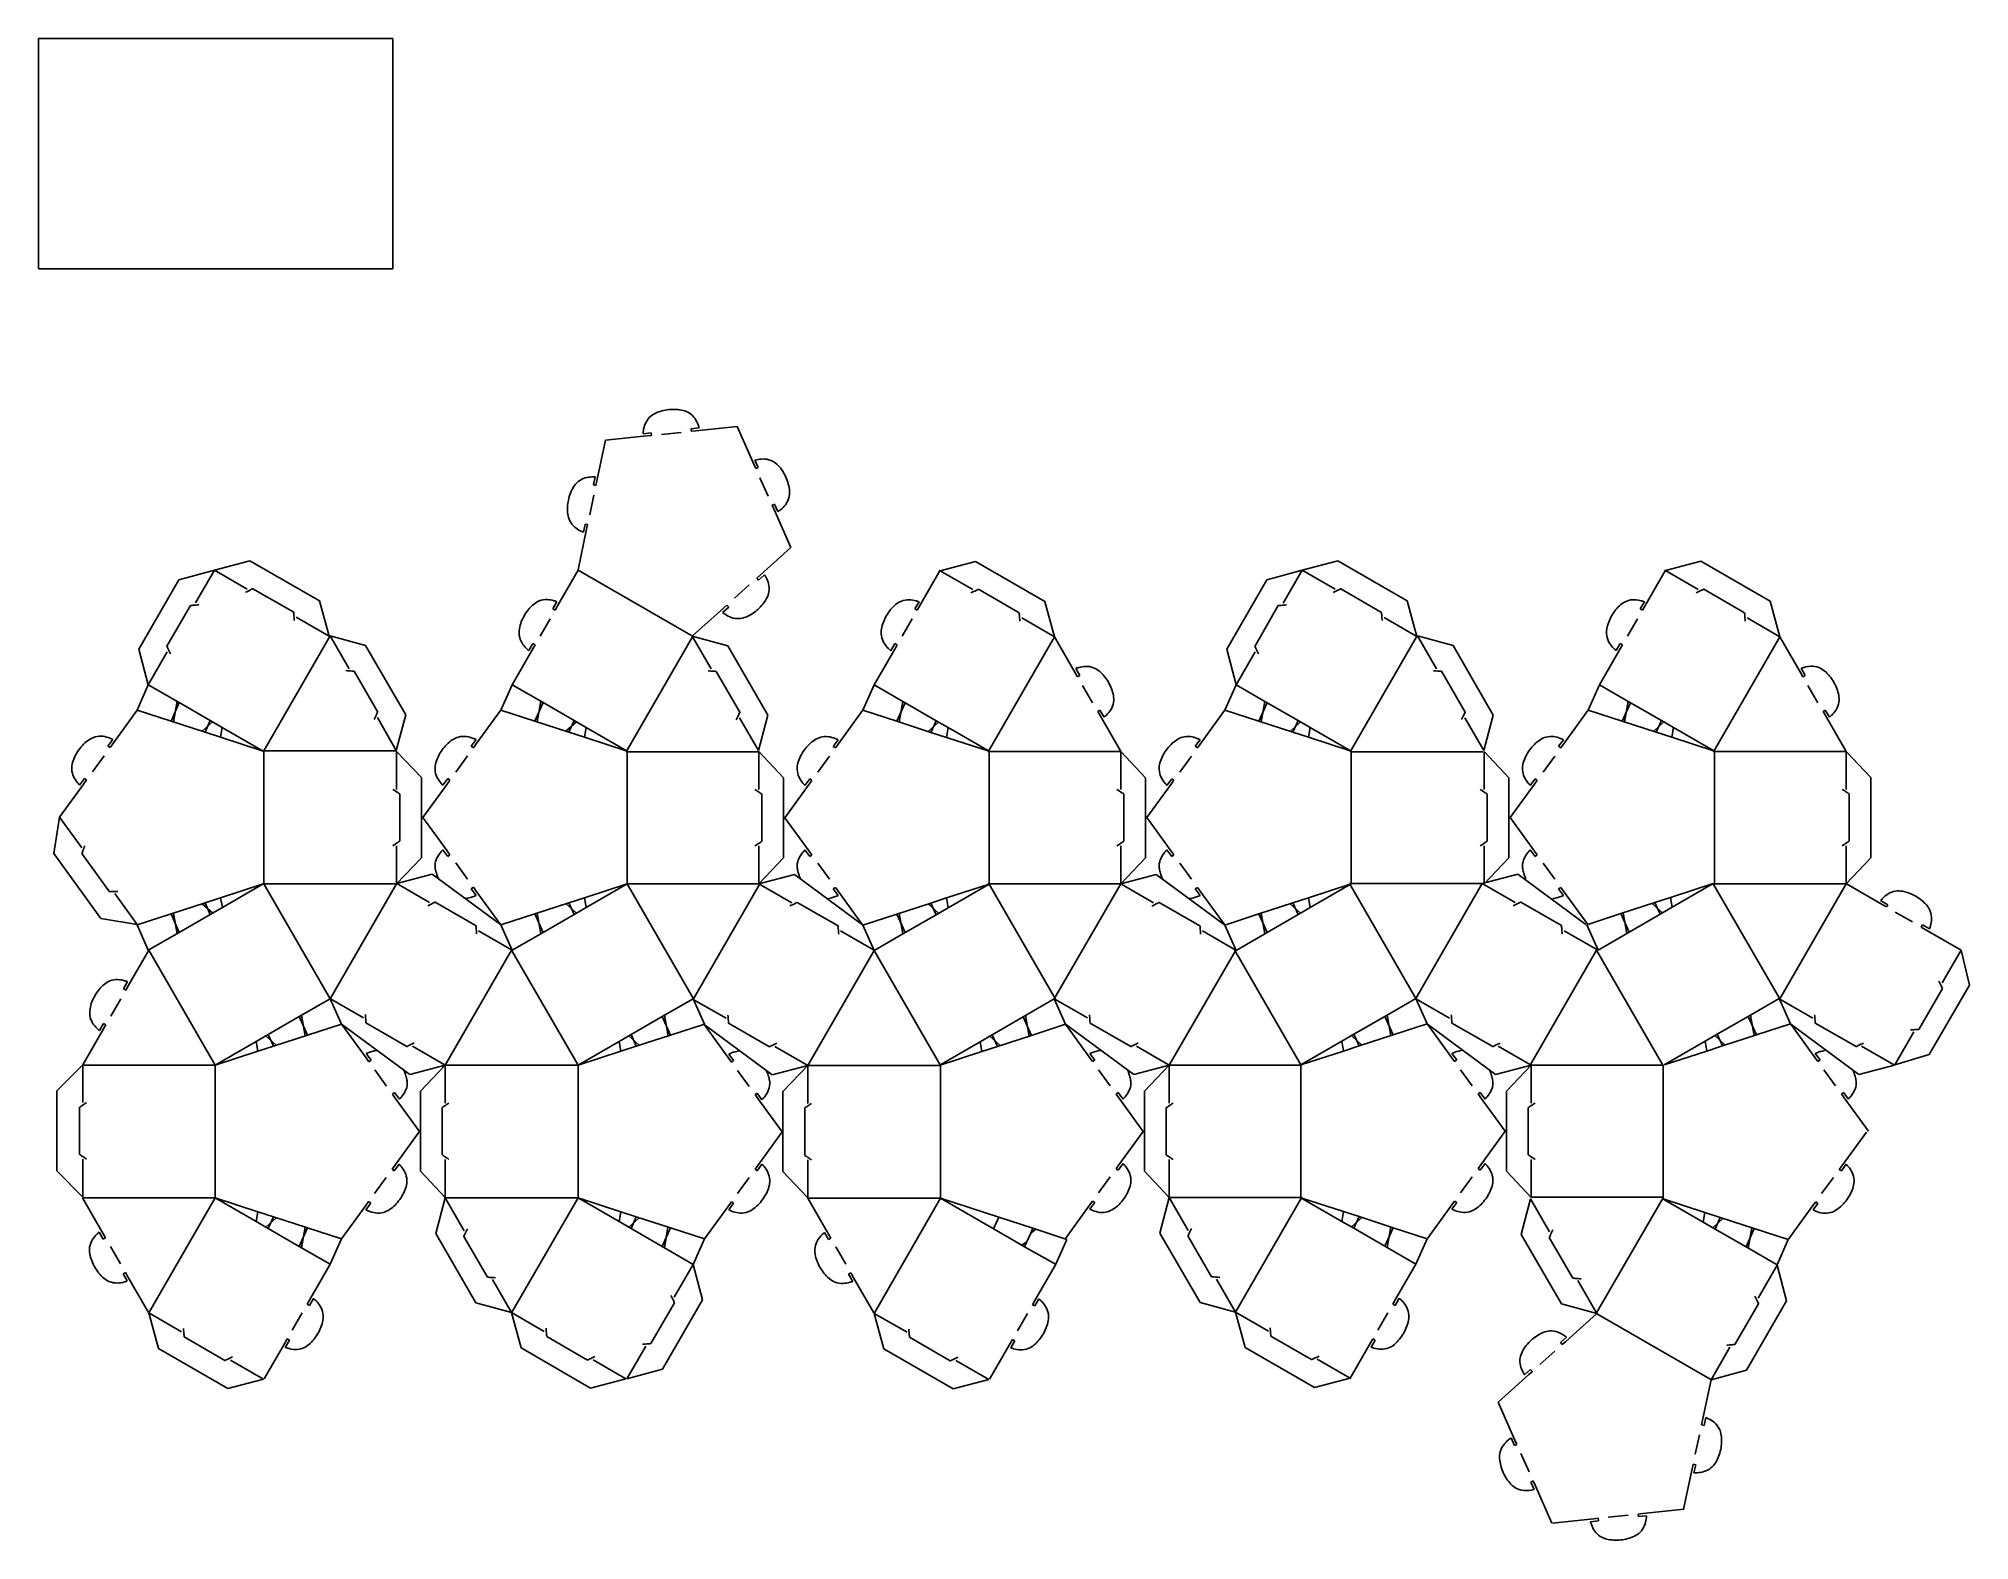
# Model space of a CAD drawing. Extents: x 0 to 369, y -59 to 229.
import ezdxf

# ---------------------------------------------------------------- set-up
doc = ezdxf.new("R2010")
doc.units = 0
doc.layers.get('0').update_dxf_attribs({"linetype": 'CONTINUOUS'})

msp = doc.modelspace()

# ---------------------------------------------------------------- linework, layer by layer
at = {"color": 7}
for p, q in [((0, 228.6), (67.733333, 228.6)), ((0, 184.573333), (0, 228.6)), ((0, 228.6), (0, 228.6)), ((67.733333, 228.6), (67.733333, 184.573333)), ((67.733333, 184.573333), (0, 184.573333))]:
    msp.add_line(p, q, dxfattribs=at)
at = {"color": 5}
for p, q in [((106.797292, 144.035777), (108.443056, 151.777593)), ((108.443056, 151.777593), (116.31453, 152.60473)), ((115.605955, 153.038426), (117.163215, 153.202101)), ((117.21607, 152.69924), (116.314528, 152.604769)), ((117.163215, 153.202101), (117.21607, 152.69924)), ((124.784581, 154.003138), (126.341855, 154.166813)), ((124.837404, 153.500568), (124.784581, 154.003138)), ((125.738884, 153.595603), (124.837404, 153.500568)), ((125.738882, 153.595606), (133.610356, 154.42274)), ((133.610356, 154.42274), (136.829427, 147.192125)), ((137.022936, 148.000037), (137.659821, 146.569574)), ((106.11481, 143.254118), (106.440368, 144.785752)), ((106.797294, 144.03578), (106.609103, 143.149055)), ((137.197905, 146.363916), (136.829467, 147.192136)), ((137.659821, 146.569574), (137.197905, 146.363916)), ((106.609103, 143.149055), (106.11481, 143.254118)), ((140.315134, 139.363219), (140.776785, 139.568758)), ((140.684089, 138.535227), (140.315134, 139.363219)), ((140.684092, 138.535232), (143.903164, 131.304614)), ((140.776785, 139.568758), (141.413673, 138.138284)), ((103.181621, 127.024672), (104.827386, 134.766487)), ((104.195953, 134.226616), (104.521511, 135.758236)), ((104.521511, 135.758236), (105.016091, 135.653108)), ((105.016091, 135.653108), (104.827347, 134.766502)), ((143.9032, 131.304628), (138.021224, 126.008725)), ((26.849197, 125.110082), (33.63122, 126.956272)), ((33.631223, 126.956272), (40.427724, 128.748437)), ((40.427724, 128.748437), (53.700604, 121.085336)), ((99.249583, 120.101916), (103.207151, 126.95625)), ((137.347415, 125.402351), (138.021246, 126.008694)), ((138.849391, 126.074345), (137.685746, 125.026598)), ((168.5103, 120.067942), (172.467868, 126.922276)), ((172.41073, 126.841755), (179.207231, 128.63392)), ((179.207231, 128.63392), (192.480113, 120.970819)), ((234.926821, 125.092957), (241.708844, 126.939147)), ((241.708844, 126.939147), (248.505345, 128.731312)), ((248.505345, 128.731312), (261.778228, 121.068211)), ((307.247572, 120.08481), (311.205118, 126.939144)), ((311.147996, 126.858626), (317.9445, 128.650791)), ((317.9445, 128.650791), (331.217383, 120.98769)), ((19.186095, 111.837199), (26.849197, 125.110082)), ((48.786655, 118.889537), (40.980131, 123.396635)), ((137.685746, 125.026598), (137.347415, 125.402351)), ((187.566162, 118.77502), (179.759641, 123.282117)), ((227.26372, 111.820074), (234.926821, 125.092957)), ((256.864276, 118.872412), (249.057755, 123.379509)), ((326.303442, 118.791891), (318.496922, 123.298989)), ((29.044996, 120.19613), (24.537898, 112.38961)), ((53.700604, 121.085336), (55.546794, 114.303313)), ((98.358957, 119.569413), (99.141884, 120.92548)), ((98.796594, 119.316746), (98.358957, 119.569413)), ((99.249588, 120.101919), (98.796594, 119.316746)), ((130.979184, 119.667596), (125.097207, 114.37169)), ((131.990773, 119.898818), (130.827117, 118.851059)), ((130.979178, 119.667596), (131.652634, 120.274357)), ((131.652634, 120.274357), (131.990773, 119.898818)), ((167.619674, 119.53544), (168.402601, 120.891506)), ((168.057311, 119.282772), (167.619674, 119.53544)), ((168.510306, 120.067945), (168.057311, 119.282772)), ((192.480113, 120.970819), (194.326304, 114.188796)), ((237.12262, 120.179005), (232.615523, 112.372484)), ((261.778228, 121.068211), (263.624418, 114.286188)), ((306.356935, 119.552308), (307.139848, 120.908374)), ((306.794577, 119.29964), (306.356935, 119.552308)), ((307.247572, 120.084813), (306.794577, 119.29964)), ((331.217383, 120.98769), (333.063568, 114.205667)), ((20.97826, 105.040698), (19.186095, 111.837199)), ((62.548231, 112.532231), (55.766208, 114.378421)), ((70.211332, 99.259348), (62.548231, 112.532231)), ((90.554155, 105.040698), (94.511724, 111.895032)), ((93.744367, 111.576705), (94.527285, 112.93276)), ((94.965173, 112.679946), (94.51169, 111.895057)), ((94.527285, 112.93276), (94.965173, 112.679946)), ((131.808957, 112.498257), (125.026934, 114.344447)), ((139.472058, 99.225374), (131.808957, 112.498257)), ((159.814872, 105.006724), (163.772441, 111.861058)), ((163.005084, 111.542731), (163.788003, 112.898786)), ((164.22589, 112.645972), (163.772407, 111.861084)), ((163.788003, 112.898786), (164.22589, 112.645972)), ((194.326304, 114.188796), (198.283548, 107.334273)), ((229.055885, 105.023573), (227.26372, 111.820074)), ((270.546243, 112.515125), (263.76422, 114.361316)), ((278.209344, 99.242242), (270.546243, 112.515125)), ((298.552136, 105.023593), (302.50971, 111.877927)), ((301.742348, 111.5596), (302.525261, 112.915655)), ((302.963157, 112.66284), (302.509682, 111.877952)), ((302.525261, 112.915655), (302.963157, 112.66284)), ((333.063568, 114.205664), (337.020803, 107.351141)), ((60.352432, 107.618279), (64.859529, 99.811758)), ((129.613158, 107.584305), (134.120255, 99.777784)), ((198.736577, 106.549119), (198.283584, 107.33429)), ((198.391546, 108.157989), (199.174464, 106.801934)), ((268.350444, 107.601173), (272.857541, 99.794653)), ((337.473854, 106.565988), (337.02086, 107.351158)), ((337.12881, 108.174858), (337.911722, 106.818803)), ((18.818471, 100.18973), (20.978261, 105.040698)), ((20.978261, 105.040698), (26.904188, 101.619363)), ((88.394365, 100.18973), (90.554155, 105.040698)), ((90.554155, 105.040698), (96.480082, 101.619363)), ((157.655091, 100.155756), (159.814881, 105.006724)), ((159.814881, 105.006724), (165.740808, 101.585389)), ((199.174464, 106.801934), (198.736577, 106.549119)), ((226.896061, 100.172624), (229.055851, 105.023593)), ((229.055851, 105.023593), (234.981778, 101.602258)), ((296.392346, 100.172624), (298.552136, 105.023593)), ((298.552136, 105.023593), (304.478069, 101.602258)), ((337.911722, 106.818803), (337.473854, 106.565988)), ((14.201752, 93.751166), (18.854114, 100.154274)), ((26.904188, 101.619363), (25.326238, 98.075228)), ((25.776928, 97.928788), (26.471705, 101.869057)), ((83.686743, 93.710489), (88.339106, 100.113598)), ((96.480082, 101.619363), (94.902133, 98.075228)), ((95.352822, 97.928788), (96.0476, 101.869057)), ((152.947469, 93.676515), (157.599832, 100.079624)), ((165.740808, 101.585389), (164.162859, 98.041254)), ((164.613548, 97.894815), (165.308325, 101.835083)), ((202.568502, 99.912613), (203.006139, 100.165281)), ((203.021986, 99.127722), (202.568502, 99.912613)), ((203.006139, 100.165281), (203.789063, 98.809215)), ((222.188436, 93.693384), (226.840799, 100.096492)), ((234.981778, 101.602258), (233.403829, 98.058122)), ((233.854518, 97.911683), (234.549295, 101.851951)), ((291.68471, 93.693384), (296.337087, 100.096492)), ((304.478069, 101.602258), (302.900108, 98.058122)), ((303.350817, 97.911683), (304.045592, 101.851951)), ((341.305783, 99.929482), (341.743397, 100.182149)), ((341.759258, 99.14459), (341.305783, 99.929482)), ((341.743397, 100.182149), (342.526338, 98.826083)), ((25.326238, 98.075228), (31.839659, 95.958889)), ((33.28856, 97.933343), (31.292981, 96.136516)), ((31.839659, 95.958889), (32.835266, 98.195054)), ((32.835266, 98.195054), (35.137827, 96.865669)), ((35.137827, 96.865669), (34.807881, 94.994456)), ((42.975304, 92.340698), (35.137827, 96.865669)), ((68.419167, 92.462847), (70.211332, 99.259348)), ((94.902133, 98.075228), (101.415554, 95.958889)), ((102.864454, 97.933343), (100.868875, 96.136516)), ((101.415554, 95.958889), (102.41116, 98.195054)), ((102.41116, 98.195054), (104.713721, 96.865669)), ((104.713721, 96.865669), (104.383775, 94.994456)), ((112.551199, 92.340698), (104.713721, 96.865669)), ((137.679893, 92.428873), (139.472058, 99.225374)), ((164.162859, 98.041254), (170.676279, 95.924915)), ((172.12518, 97.89937), (170.129601, 96.102543)), ((170.676279, 95.924915), (171.671886, 98.16108)), ((171.671886, 98.16108), (173.974447, 96.831695)), ((173.974447, 96.831695), (173.644501, 94.960482)), ((181.811924, 92.306724), (173.974447, 96.831695)), ((203.021988, 99.127728), (206.979229, 92.273205)), ((233.403829, 98.058122), (239.917249, 95.941783)), ((241.36615, 97.916238), (239.370571, 96.119411)), ((239.917249, 95.941783), (240.912856, 98.177948)), ((240.912856, 98.177948), (243.215417, 96.848563)), ((243.215417, 96.848563), (242.885471, 94.977351)), ((251.052894, 92.323593), (243.215417, 96.848563)), ((276.417179, 92.445741), (278.209344, 99.242242)), ((302.900108, 98.058122), (309.413543, 95.941783)), ((310.862444, 97.916238), (308.86685, 96.119411)), ((309.413543, 95.941783), (310.409138, 98.177948)), ((310.409138, 98.177948), (312.711705, 96.848563)), ((312.711705, 96.848563), (312.381759, 94.977351)), ((320.549185, 92.323593), (312.711705, 96.848563)), ((341.759258, 99.144596), (345.716493, 92.290073)), ((13.260345, 93.314675), (14.180729, 94.581475)), ((13.669172, 93.017648), (13.260345, 93.314675)), ((14.201758, 93.751169), (13.669172, 93.017648)), ((34.807881, 94.994456), (42.975304, 92.340698)), ((82.745334, 93.273999), (83.66572, 94.540798)), ((83.154162, 92.976971), (82.745334, 93.273999)), ((83.686749, 93.710492), (83.154162, 92.976971)), ((104.383775, 94.994456), (112.551199, 92.340698)), ((152.00606, 93.240025), (152.926446, 94.506824)), ((152.414887, 92.942997), (152.00606, 93.240025)), ((152.947474, 93.676518), (152.414887, 92.942997)), ((173.644501, 94.960482), (181.811924, 92.306724)), ((221.247027, 93.256893), (222.167413, 94.523693)), ((221.655854, 92.959865), (221.247027, 93.256893)), ((222.188442, 93.693386), (221.655854, 92.959865)), ((242.885471, 94.977351), (251.052894, 92.323593)), ((290.743301, 93.256893), (291.663684, 94.523693)), ((291.152128, 92.959865), (290.743301, 93.256893)), ((291.68471, 93.693386), (291.152128, 92.959865)), ((312.381759, 94.977351), (320.549185, 92.323593)), ((73.217789, 87.265439), (68.477531, 92.29031)), ((142.478512, 87.231466), (137.738256, 92.256336)), ((211.719487, 87.248334), (206.979232, 92.273205)), ((281.215787, 87.248334), (276.475531, 92.273205)), ((350.456754, 87.265202), (345.716493, 92.290073)), ((3.979632, 79.681375), (8.631995, 86.084481)), ((7.835567, 85.848111), (8.755943, 87.114899)), ((9.165006, 86.817697), (8.631964, 86.084509)), ((8.755943, 87.114899), (9.165006, 86.817697)), ((73.217789, 71.939237), (73.217789, 87.265439)), ((73.464623, 79.640698), (78.116986, 86.043804)), ((77.320558, 85.807434), (78.240932, 87.074223)), ((78.649997, 86.77702), (78.116955, 86.043832)), ((78.240932, 87.074223), (78.649997, 86.77702)), ((142.478512, 71.905264), (142.478512, 87.231466)), ((142.725349, 79.606724), (147.377712, 86.00983)), ((146.581283, 85.77346), (147.501658, 87.040249)), ((147.910722, 86.743046), (147.377681, 86.009858)), ((147.501658, 87.040249), (147.910722, 86.743046)), ((211.719487, 71.922132), (211.719487, 87.248334)), ((211.966316, 79.623593), (216.618679, 86.026698)), ((215.822251, 85.790329), (216.742625, 87.057117)), ((217.151689, 86.759915), (216.618648, 86.026727)), ((216.742625, 87.057117), (217.151689, 86.759915)), ((281.215787, 71.922132), (281.215787, 87.248334)), ((281.462599, 79.623593), (286.11497, 86.026698)), ((285.318539, 85.790329), (286.238922, 87.057117)), ((286.647975, 86.759915), (286.114942, 86.026727)), ((286.238922, 87.057117), (286.647975, 86.759915)), ((350.456754, 71.939), (350.456754, 87.265202)), ((69.069249, 84.142741), (69.069249, 75.128549)), ((138.329975, 84.108767), (138.329975, 75.094575)), ((207.570951, 84.125635), (207.570951, 75.111443)), ((277.06725, 84.125635), (277.06725, 75.111443)), ((346.308228, 84.142504), (346.308228, 75.128312)), ((3.979634, 79.681375), (2.907715, 72.734774)), ((78.116681, 73.237369), (73.464623, 79.640698)), ((147.377404, 73.203395), (142.725346, 79.606724)), ((216.618374, 73.220264), (211.966316, 79.623593)), ((286.114659, 73.220264), (281.462607, 79.623593)), ((2.907715, 72.734774), (11.916231, 60.335614)), ((13.586352, 65.452171), (8.287942, 72.744807)), ((68.477531, 66.984386), (73.217789, 71.939237)), ((78.240896, 72.207157), (77.320513, 73.473956)), ((78.116681, 73.237375), (78.649723, 72.504187)), ((78.649723, 72.504187), (78.240896, 72.207157)), ((137.738256, 66.950412), (142.478512, 71.905264)), ((147.501618, 72.173183), (146.581235, 73.439982)), ((147.377404, 73.203401), (147.910446, 72.470213)), ((147.910446, 72.470213), (147.501618, 72.173183)), ((206.979232, 66.967281), (211.719487, 71.922132)), ((216.742589, 72.190051), (215.822205, 73.456851)), ((216.618374, 73.22027), (217.151416, 72.487082)), ((217.151416, 72.487082), (216.742589, 72.190051)), ((276.475531, 66.967281), (281.215787, 71.922132)), ((286.238894, 72.190051), (285.31851, 73.456851)), ((286.114659, 73.22027), (286.647692, 72.487082)), ((286.647692, 72.487082), (286.238894, 72.190051)), ((345.716493, 66.984149), (350.456754, 71.939)), ((34.813951, 64.290445), (42.981375, 66.944203)), ((42.981375, 66.944203), (35.143897, 62.419233)), ((75.300182, 68.807313), (68.503681, 67.015148)), ((88.339038, 59.167753), (75.300182, 68.807313)), ((104.389846, 64.290445), (112.557269, 66.944203)), ((112.557269, 66.944203), (104.719792, 62.419233)), ((144.560908, 68.773339), (137.764407, 66.981174)), ((157.599764, 59.13378), (144.560908, 68.773339)), ((173.650569, 64.256471), (181.817992, 66.910229)), ((181.817992, 66.910229), (173.980515, 62.385259)), ((213.77573, 68.759445), (206.979229, 66.967281)), ((226.814586, 59.119886), (213.77573, 68.759445)), ((242.891539, 64.27334), (251.058962, 66.927098)), ((251.058962, 66.927098), (243.221485, 62.402127)), ((282.929189, 68.819847), (276.132674, 67.027682)), ((295.968025, 59.180287), (282.929189, 68.819847)), ((312.131682, 64.338621), (320.299108, 66.992379)), ((320.299108, 66.992379), (312.461628, 62.467408)), ((345.796108, 66.940495), (352.650439, 62.982927)), ((25.332309, 61.209674), (31.84573, 63.326013)), ((33.29463, 61.351558), (31.299051, 63.148385)), ((31.84573, 63.326013), (32.841336, 61.089848)), ((35.143897, 62.419233), (34.813951, 64.290445)), ((75.855542, 63.453809), (83.662063, 58.946711)), ((82.745298, 66.007378), (83.154359, 66.304581)), ((83.665675, 64.74059), (82.745298, 66.007378)), ((83.154359, 66.304581), (83.686946, 65.57106)), ((88.339038, 59.167753), (83.68698, 65.571079)), ((94.908203, 61.209674), (101.421624, 63.326013)), ((102.870525, 61.351558), (100.874946, 63.148385)), ((101.421624, 63.326013), (102.417231, 61.089848)), ((104.719792, 62.419233), (104.389846, 64.290445)), ((145.116268, 63.419835), (152.922788, 58.912737)), ((152.006021, 65.973404), (152.415082, 66.270607)), ((152.926398, 64.706616), (152.006021, 65.973404)), ((152.415082, 66.270607), (152.947669, 65.537086)), ((157.599761, 59.13378), (152.947703, 65.537105)), ((164.168926, 61.1757), (170.682347, 63.292039)), ((172.131248, 61.317584), (170.135669, 63.114411)), ((170.682347, 63.292039), (171.677954, 61.055874)), ((173.980515, 62.385259), (173.650569, 64.256471)), ((214.33109, 63.405941), (222.137611, 58.898844)), ((221.246991, 65.990272), (221.656052, 66.287475)), ((222.167368, 64.723484), (221.246991, 65.990272)), ((221.656052, 66.287475), (222.188639, 65.553954)), ((226.840731, 59.150648), (222.188673, 65.553974)), ((233.409896, 61.192568), (239.923317, 63.308907)), ((241.372218, 61.334452), (239.376639, 63.131279)), ((239.923317, 63.308907), (240.918924, 61.072742)), ((243.221485, 62.402127), (242.891539, 64.27334)), ((283.484546, 63.466342), (291.291066, 58.959245)), ((290.743273, 65.990272), (291.152354, 66.287475)), ((291.663656, 64.723484), (290.743273, 65.990272)), ((291.152354, 66.287475), (291.684936, 65.553954)), ((296.33703, 59.150648), (291.684964, 65.553974)), ((302.650031, 61.257849), (309.163466, 63.374188)), ((310.612367, 61.399733), (308.616773, 63.19656)), ((309.163466, 63.374188), (310.159061, 61.138023)), ((312.461628, 62.467408), (312.131682, 64.338621)), ((352.332121, 63.750283), (353.68817, 62.967365)), ((353.435356, 62.529477), (352.650467, 62.98296)), ((353.68817, 62.967365), (353.435356, 62.529477)), ((11.916231, 60.335614), (18.854082, 59.208453)), ((18.824541, 59.095172), (20.984331, 54.244203)), ((26.910259, 57.665538), (25.332309, 61.209674)), ((25.782998, 61.356113), (26.477776, 57.415845)), ((32.841336, 61.089848), (35.143897, 62.419233)), ((88.400436, 59.095172), (90.560226, 54.244203)), ((96.486153, 57.665538), (94.908203, 61.209674)), ((95.358893, 61.356113), (96.05367, 57.415845)), ((102.417231, 61.089848), (104.719792, 62.419233)), ((165.746876, 57.631564), (164.168926, 61.1757)), ((164.619615, 61.322139), (165.314393, 57.381871)), ((171.677954, 61.055874), (173.980515, 62.385259)), ((234.987846, 57.648433), (233.409896, 61.192568)), ((233.860586, 61.339008), (234.555363, 57.398739)), ((240.918924, 61.072742), (243.221485, 62.402127)), ((296.142269, 59.143347), (298.302059, 54.292379)), ((304.227992, 57.713713), (302.650031, 61.257849)), ((303.10074, 61.404288), (303.795515, 57.46402)), ((310.159061, 61.138023), (312.461628, 62.467408)), ((360.07215, 58.698057), (360.324823, 59.135693)), ((360.324823, 59.135693), (361.680873, 58.352766)), ((20.984331, 54.244203), (26.910259, 57.665538)), ((90.560226, 54.244203), (96.486153, 57.665538)), ((157.661158, 59.061198), (159.820949, 54.210229)), ((159.820949, 54.210229), (165.746876, 57.631564)), ((226.902129, 59.078066), (229.061919, 54.227098)), ((229.061919, 54.227098), (234.987846, 57.648433)), ((298.302059, 54.292379), (304.227992, 57.713713)), ((360.85732, 58.245062), (360.07215, 58.698057)), ((360.85732, 58.245067), (367.711651, 54.287499)), ((21.080488, 54.284386), (17.123245, 47.429863)), ((369.304401, 47.565705), (367.711651, 54.287499)), ((17.015245, 48.253579), (16.232327, 46.897524)), ((16.232327, 46.897524), (16.670214, 46.64471)), ((16.670214, 46.64471), (17.123208, 47.42988)), ((55.777531, 44.98734), (49.851604, 41.566005)), ((57.937321, 40.136372), (55.777531, 44.98734)), ((125.187126, 44.982457), (119.261199, 41.561123)), ((127.346916, 40.131489), (125.187126, 44.982457)), ((194.253084, 44.941196), (188.327157, 41.519862)), ((196.412874, 40.090228), (194.253084, 44.941196)), ((263.432665, 45.030633), (257.506738, 41.609298)), ((265.592456, 40.179665), (263.432665, 45.030633)), ((332.928976, 45.030633), (327.003043, 41.609298)), ((335.088766, 40.179665), (332.928976, 45.030633)), ((364.150317, 46.935638), (359.6432, 39.129118)), ((361.641305, 34.292825), (369.304401, 47.565705)), ((49.851604, 41.566005), (51.429553, 38.02187)), ((50.978864, 37.87543), (50.284086, 41.815698)), ((119.261199, 41.561123), (120.839148, 38.016987)), ((120.388459, 37.870548), (119.693682, 41.810816)), ((188.327157, 41.519862), (189.905107, 37.975726)), ((189.454417, 37.829287), (188.75964, 41.769555)), ((257.506738, 41.609298), (259.084688, 38.065162)), ((258.633999, 37.918723), (257.939221, 41.858991)), ((327.003043, 41.609298), (328.581004, 38.065162)), ((328.130323, 37.918723), (327.43552, 41.858991)), ((12.384804, 39.223318), (8.427561, 32.368795)), ((12.400654, 40.260871), (11.617728, 38.904805)), ((12.384805, 39.223312), (12.838288, 40.008203)), ((12.838288, 40.008203), (12.400654, 40.260871)), ((43.920526, 38.141696), (41.617965, 36.81231)), ((43.467232, 37.879985), (45.462811, 36.083158)), ((44.916132, 35.90553), (43.920526, 38.141696)), ((51.429553, 38.02187), (44.916132, 35.90553)), ((57.937327, 40.138088), (70.976182, 30.498528)), ((57.992648, 40.060287), (62.644706, 33.656961)), ((70.420823, 35.852032), (62.614302, 40.35913)), ((113.330121, 38.136813), (111.02756, 36.807428)), ((112.876827, 37.875103), (114.872406, 36.078276)), ((114.325727, 35.900648), (113.330121, 38.136813)), ((120.839148, 38.016987), (114.325727, 35.900648)), ((127.285592, 40.060581), (140.324448, 30.421021)), ((127.340913, 39.982781), (131.992971, 33.579455)), ((139.769088, 35.774526), (131.962567, 40.281623)), ((182.396079, 38.095552), (180.093518, 36.766167)), ((181.942785, 37.833842), (183.938364, 36.037015)), ((183.391686, 35.859387), (182.396079, 38.095552)), ((189.905107, 37.975726), (183.391686, 35.859387)), ((196.412874, 40.09022), (201.064932, 33.686894)), ((196.439028, 40.120982), (209.477884, 30.481422)), ((208.922524, 35.834927), (201.116003, 40.342024)), ((251.57566, 38.184988), (249.2731, 36.855603)), ((251.122366, 37.923278), (253.117945, 36.126451)), ((252.571267, 35.948823), (251.57566, 38.184988)), ((259.084688, 38.065162), (252.571267, 35.948823)), ((265.653859, 40.107088), (270.305917, 33.703762)), ((265.653861, 40.107088), (278.692717, 30.467529)), ((278.137358, 35.821033), (270.330837, 40.32813)), ((321.071974, 38.184988), (318.769407, 36.855603)), ((320.618668, 37.923278), (322.614262, 36.126451)), ((322.067569, 35.948823), (321.071974, 38.184988)), ((328.581004, 38.065162), (322.067569, 35.948823)), ((335.15015, 40.107088), (339.802216, 33.703762)), ((335.15015, 40.107088), (348.188986, 30.467529)), ((347.633629, 35.821033), (339.827108, 40.32813)), ((33.780487, 32.28734), (41.617965, 36.81231)), ((41.947911, 34.941098), (33.780487, 32.28734)), ((41.617965, 36.81231), (41.947911, 34.941098)), ((63.177327, 32.92346), (62.644742, 33.656981)), ((62.666011, 34.487451), (63.586388, 33.220663)), ((103.190082, 32.282457), (111.02756, 36.807428)), ((111.357506, 34.936216), (103.190082, 32.282457)), ((111.02756, 36.807428), (111.357506, 34.936216)), ((132.525592, 32.845954), (131.993005, 33.579475)), ((132.014276, 34.409944), (132.934654, 33.143156)), ((172.256041, 32.241196), (180.093518, 36.766167)), ((180.423464, 34.894955), (172.256041, 32.241196)), ((180.093518, 36.766167), (180.423464, 34.894955)), ((201.597554, 32.953393), (201.064966, 33.686914)), ((201.086237, 34.517384), (202.006615, 33.250595)), ((202.006615, 33.250595), (201.597554, 32.953393)), ((241.435622, 32.330633), (249.2731, 36.855603)), ((249.603046, 34.984391), (241.435622, 32.330633)), ((249.2731, 36.855603), (249.603046, 34.984391)), ((270.838538, 32.970261), (270.305951, 33.703782)), ((270.327222, 34.534252), (271.247599, 33.267464)), ((271.247599, 33.267464), (270.838538, 32.970261)), ((310.931927, 32.330633), (318.769407, 36.855603)), ((319.099353, 34.984391), (310.931927, 32.330633)), ((318.769407, 36.855603), (319.099353, 34.984391)), ((340.334854, 32.970261), (339.802244, 33.703782)), ((339.823524, 34.534252), (340.743907, 33.267464)), ((340.743907, 33.267464), (340.334854, 32.970261)), ((355.058698, 32.371927), (361.641305, 34.292825)), ((8.42756, 32.368795), (3.47725, 27.378934)), ((63.586388, 33.220663), (63.177327, 32.92346)), ((70.976182, 30.498528), (77.772683, 32.290693)), ((77.772681, 32.290693), (73.032425, 27.335841)), ((132.934654, 33.143156), (132.525592, 32.845954)), ((140.324448, 30.421021), (147.120949, 32.213186)), ((147.120946, 32.213186), (142.380691, 27.258335)), ((209.477884, 30.481422), (216.274385, 32.273587)), ((216.27439, 32.273587), (211.534135, 27.318736)), ((278.692717, 30.467529), (285.489227, 32.259693)), ((285.51536, 32.290456), (280.775091, 27.335604)), ((348.188986, 30.467529), (354.985489, 32.259693)), ((3.47725, 27.378934), (3.47725, 12.052732)), ((67.681963, 26.723854), (68.09079, 27.020884)), ((68.215005, 25.990666), (67.681963, 26.723854)), ((68.09079, 27.020884), (69.011173, 25.754084)), ((68.215005, 25.990671), (72.867063, 19.587343)), ((73.032425, 27.335841), (73.032425, 12.009639)), ((137.030229, 26.646347), (137.439056, 26.943377)), ((137.56327, 25.913159), (137.030229, 26.646347)), ((137.439056, 26.943377), (138.359439, 25.676578)), ((137.56327, 25.913165), (142.215328, 19.509836)), ((142.380691, 27.258335), (142.380691, 11.932133)), ((206.10219, 26.753786), (206.511017, 27.050817)), ((206.635231, 26.020598), (206.10219, 26.753786)), ((206.511017, 27.050817), (207.4314, 25.784017)), ((206.635231, 26.020604), (211.287289, 19.617275)), ((211.534135, 27.318736), (211.534135, 11.992534)), ((275.343174, 26.770655), (275.752001, 27.067685)), ((275.876216, 26.037467), (275.343174, 26.770655)), ((275.752001, 27.067685), (276.672384, 25.800885)), ((275.876216, 26.037472), (280.528274, 19.634144)), ((280.775091, 27.335604), (280.775091, 12.009402)), ((344.839488, 26.770655), (345.248315, 27.067685)), ((345.372521, 26.037467), (344.839488, 26.770655)), ((345.248315, 27.067685), (346.168698, 25.800885)), ((345.372521, 26.037472), (350.024587, 19.634144)), ((7.835842, 15.21044), (7.835842, 24.224632)), ((77.180962, 15.132338), (77.180962, 24.14653)), ((146.529227, 15.054831), (146.529227, 24.069023)), ((215.682672, 15.115232), (215.682672, 24.129424)), ((284.923625, 15.132101), (284.923625, 24.146293)), ((72.805733, 19.514716), (68.15337, 13.11161)), ((142.215328, 19.509836), (137.562965, 13.10673)), ((211.287298, 19.617275), (206.634935, 13.214169)), ((280.528271, 19.634144), (275.875908, 13.231038)), ((349.60337, 19.485198), (344.950994, 13.082092)), ((3.47725, 12.052732), (8.42756, 7.062871)), ((67.62036, 12.378394), (68.153401, 13.111582)), ((68.029424, 12.081191), (67.62036, 12.378394)), ((68.949799, 13.347979), (68.029424, 12.081191)), ((73.032425, 12.009639), (77.772681, 6.984769)), ((137.029955, 12.373514), (137.562996, 13.106702)), ((137.439019, 12.076311), (137.029955, 12.373514)), ((138.359394, 13.3431), (137.439019, 12.076311)), ((142.380691, 11.932133), (147.120946, 6.907262)), ((206.101925, 12.480953), (206.634966, 13.214141)), ((206.510989, 12.183751), (206.101925, 12.480953)), ((207.431363, 13.450539), (206.510989, 12.183751)), ((211.534135, 11.992534), (216.27439, 6.967663)), ((275.342898, 12.497822), (275.875939, 13.23101)), ((275.751962, 12.200619), (275.342898, 12.497822)), ((276.672336, 13.467407), (275.751962, 12.200619)), ((280.775091, 12.009402), (285.51536, 6.984532)), ((344.417989, 12.348876), (344.951022, 13.082064)), ((344.827042, 12.051673), (344.417989, 12.348876)), ((345.747425, 13.318462), (344.827042, 12.051673)), ((12.337729, 0.03282), (8.380486, 6.887343)), ((41.941843, 4.23709), (33.77442, 6.890848)), ((33.77442, 6.890848), (41.611897, 2.365877)), ((41.611897, 2.365877), (41.941843, 4.23709)), ((62.583613, 5.444925), (57.931253, -0.958184)), ((62.58361, 5.444922), (63.116195, 6.178443)), ((63.525022, 5.881415), (62.604636, 4.614616)), ((63.116195, 6.178443), (63.525022, 5.881415)), ((77.772683, 6.890693), (75.980519, 0.094192)), ((111.351435, 4.23221), (103.184012, 6.885968)), ((103.184012, 6.885968), (111.021489, 2.360998)), ((111.021489, 2.360998), (111.351435, 4.23221)), ((131.993208, 5.440045), (127.340845, -0.963064)), ((131.993203, 5.440042), (132.52579, 6.173563)), ((132.934617, 5.876536), (132.014231, 4.609736)), ((132.52579, 6.173563), (132.934617, 5.876536)), ((151.07819, -0.041337), (147.120949, 6.813186)), ((185.63082, -0.756706), (172.520949, 6.813197)), ((172.520949, 6.813197), (183.661931, 3.193954)), ((201.065178, 5.547484), (196.412815, -0.855624)), ((201.065172, 5.547481), (201.59776, 6.281002)), ((202.006587, 5.983975), (201.086201, 4.717175)), ((201.59776, 6.281002), (202.006587, 5.983975)), ((216.27439, 6.967666), (214.482226, 0.171165)), ((249.609113, 4.280385), (241.44169, 6.934144)), ((241.44169, 6.934144), (249.279167, 2.409173)), ((249.279167, 2.409173), (249.609113, 4.280385)), ((270.306151, 5.564353), (265.653788, -0.838756)), ((270.306145, 5.56435), (270.838732, 6.297871)), ((271.24756, 6.000843), (270.327174, 4.734044)), ((270.838732, 6.297871), (271.24756, 6.000843)), ((285.388106, 6.697023), (283.595939, -0.099478)), ((318.684233, 4.13144), (310.516806, 6.785198)), ((310.516806, 6.785198), (318.354287, 2.260227)), ((318.354287, 2.260227), (318.684233, 4.13144)), ((339.381253, 5.415407), (334.728876, -0.987702)), ((339.381253, 5.415404), (339.913835, 6.148925)), ((340.322662, 5.851898), (339.402279, 4.585098)), ((339.913835, 6.148925), (340.322662, 5.851898)), ((12.353579, -1.004734), (11.570653, 0.351333)), ((12.337731, 0.032825), (12.791214, -0.752066)), ((43.914458, 1.036492), (41.611897, 2.365877)), ((43.461164, 1.298202), (45.456743, 3.09503)), ((44.910065, 3.272657), (43.914458, 1.036492)), ((51.423485, 1.156318), (44.910065, 3.272657)), ((49.845536, -2.387817), (51.423485, 1.156318)), ((50.972796, 1.302758), (50.278019, -2.637511)), ((75.980519, 0.094192), (83.64362, -13.178691)), ((113.32405, 1.031613), (111.021489, 2.360998)), ((112.870756, 1.293323), (114.866335, 3.09015)), ((114.319657, 3.267778), (113.32405, 1.031613)), ((120.833078, 1.151438), (114.319657, 3.267778)), ((119.255128, -2.392697), (120.833078, 1.151438)), ((120.382388, 1.297878), (119.687611, -2.64239)), ((151.094039, -1.07889), (150.311115, 0.277176)), ((183.661931, 3.193954), (182.665291, 0.955452)), ((189.756155, 0.13609), (188.596355, -2.468857)), ((190.175346, 1.077609), (189.756155, 0.13609)), ((189.763135, 0.142088), (190.72656, 0.893168)), ((196.689111, -1.040559), (190.175346, 1.077609)), ((214.482226, 0.171165), (222.145327, -13.101718)), ((251.581728, 1.079788), (249.279167, 2.409173)), ((251.128434, 1.341498), (253.124013, 3.138325)), ((252.577335, 3.315953), (251.581728, 1.079788)), ((259.090755, 1.199614), (252.577335, 3.315953)), ((257.512806, -2.344522), (259.090755, 1.199614)), ((258.640066, 1.346053), (257.945289, -2.594215)), ((320.656853, 0.930842), (318.354287, 2.260227)), ((320.203548, 1.192553), (322.199141, 2.98938)), ((321.652448, 3.167007), (320.656853, 0.930842)), ((328.165883, 1.050668), (321.652448, 3.167007)), ((326.587922, -2.493467), (328.165883, 1.050668)), ((327.715203, 1.197108), (327.0204, -2.74316)), ((12.791214, -0.752066), (12.353579, -1.004734)), ((55.771463, -5.809152), (49.845536, -2.387817)), ((57.931253, -0.958184), (55.771463, -5.809152)), ((85.839419, -8.264739), (81.332321, -0.458219)), ((125.181055, -5.814032), (119.255128, -2.392697)), ((127.340845, -0.963064), (125.181055, -5.814032)), ((151.078192, -0.041331), (151.531676, -0.826222)), ((151.531676, -0.826222), (151.094039, -1.07889)), ((188.596355, -2.468857), (185.63082, -0.756706)), ((188.070442, -2.147231), (189.054173, -1.422956)), ((196.689111, -1.040559), (194.52743, -5.89488)), ((224.341126, -8.187766), (219.834028, -0.381246)), ((263.438733, -5.765856), (257.512806, -2.344522)), ((265.598523, -0.914888), (263.438733, -5.765856)), ((283.595939, -0.099478), (291.259034, -13.372361)), ((293.454836, -8.458409), (288.947747, -0.651888)), ((332.513855, -5.914802), (326.587922, -2.493467)), ((334.673646, -1.063834), (332.513855, -5.914802)), ((55.771463, -5.809152), (51.813895, -12.663486)), ((126.971329, -12.613886), (125.179164, -5.817385)), ((194.517992, -5.886814), (190.560424, -12.741148)), ((263.438742, -5.765856), (259.481173, -12.62019)), ((334.331508, -12.779722), (332.53934, -5.983221)), ((16.185252, -7.641387), (16.623139, -7.388572)), ((16.96817, -8.997442), (16.185252, -7.641387)), ((16.623139, -7.388572), (17.076133, -8.173743)), ((21.033413, -15.028249), (17.07617, -8.173726)), ((154.925714, -7.715544), (155.363601, -7.462729)), ((155.708632, -9.071599), (154.925714, -7.715544)), ((155.363601, -7.462729), (155.816594, -8.247899)), ((159.773874, -15.102405), (155.81663, -8.247882)), ((51.360443, -13.4484), (51.813926, -12.663511)), ((51.798333, -13.701214), (51.360443, -13.4484)), ((52.581251, -12.345159), (51.798333, -13.701214)), ((83.64362, -13.178691), (90.425643, -15.024882)), ((121.617825, -13.169245), (117.110727, -20.975766)), ((119.308228, -25.886766), (126.971329, -12.613886)), ((190.106975, -13.526062), (190.560458, -12.741173)), ((190.544862, -13.778876), (190.106975, -13.526062)), ((191.32778, -12.422821), (190.544862, -13.778876)), ((222.145327, -13.101718), (228.92735, -14.947908)), ((259.027724, -13.405104), (259.481207, -12.620216)), ((259.465612, -13.657919), (259.027724, -13.405104)), ((260.24853, -12.301863), (259.465612, -13.657919)), ((291.259034, -13.372361), (298.04106, -15.218551)), ((328.978006, -13.335082), (324.470917, -21.141603)), ((326.668412, -26.052602), (334.331508, -12.779722)), ((21.080487, -15.109701), (22.926678, -21.891727)), ((90.425645, -15.024879), (92.271836, -21.806905)), ((159.820949, -15.183858), (161.667139, -21.965883)), ((230.773486, -21.729951), (228.927296, -14.947928)), ((292.088824, -20.5417), (297.970787, -15.245794)), ((22.926678, -21.891727), (36.199558, -29.554828)), ((35.644201, -24.201323), (27.837679, -19.694226)), ((47.076035, -20.87037), (43.118464, -27.724704)), ((47.07603, -20.870373), (47.529022, -20.0852)), ((47.966658, -20.337867), (47.183734, -21.693934)), ((47.529022, -20.0852), (47.966658, -20.337867)), ((92.271836, -21.806905), (105.544716, -29.470006)), ((104.989356, -24.116501), (97.182836, -19.609404)), ((161.667139, -21.965883), (174.940019, -29.628984)), ((174.38466, -24.27548), (166.578139, -19.768383)), ((185.822565, -20.948032), (181.864996, -27.802366)), ((185.822559, -20.948035), (186.275554, -20.162861)), ((186.71319, -20.415529), (185.930263, -21.771596)), ((186.275554, -20.162861), (186.71319, -20.415529)), ((244.046369, -29.393052), (230.773486, -21.729951)), ((235.687438, -19.534152), (243.493959, -24.04125)), ((254.743314, -20.827074), (250.785746, -27.681408)), ((254.743308, -20.827077), (255.196303, -20.041904)), ((255.63394, -20.294572), (254.851013, -21.650638)), ((255.196303, -20.041904), (255.63394, -20.294572)), ((291.077227, -20.772922), (292.240885, -19.725163)), ((291.415385, -21.148461), (291.077227, -20.772922)), ((292.088824, -20.5417), (291.415385, -21.148461)), ((36.199558, -29.554828), (42.996059, -27.762663)), ((105.544716, -29.470006), (112.341217, -27.677841)), ((112.526202, -27.732956), (119.308228, -25.886766)), ((174.940019, -29.628984), (181.73652, -27.83682)), ((250.84287, -27.600887), (244.046369, -29.393052)), ((279.164807, -32.178732), (285.046787, -26.882829)), ((284.218606, -26.948449), (285.382264, -25.900702)), ((285.720592, -26.276455), (285.046759, -26.882798)), ((285.382264, -25.900702), (285.720592, -26.276455)), ((319.886358, -27.898793), (318.240608, -35.640608)), ((319.886386, -27.898793), (326.668412, -26.052602)), ((282.383879, -39.40935), (279.16481, -32.178732)), ((318.051914, -36.527229), (318.240636, -35.640622)), ((318.54648, -36.632357), (318.051914, -36.527229)), ((318.872023, -35.100737), (318.54648, -36.632357)), ((282.291197, -40.442876), (281.654301, -39.012402)), ((282.752828, -40.237337), (282.291197, -40.442876)), ((282.383879, -39.409345), (282.752828, -40.237337)), ((316.270696, -44.909901), (316.458882, -44.023176)), ((316.458882, -44.023176), (316.953194, -44.128238)), ((316.953194, -44.128238), (316.627623, -45.659873)), ((285.408144, -47.443692), (285.870057, -47.238034)), ((286.045035, -48.874155), (285.408144, -47.443692)), ((285.870057, -47.238034), (286.238498, -48.066254)), ((316.270696, -44.909898), (314.624946, -52.651714)), ((289.45761, -55.296872), (286.238555, -48.066243)), ((297.422683, -54.45983), (289.551223, -55.286966)), ((298.376989, -54.867387), (296.819715, -55.031047)), ((297.422683, -54.45983), (298.324157, -54.364805)), ((298.324157, -54.364805), (298.376989, -54.867387)), ((305.945512, -53.563475), (306.847042, -53.469004)), ((305.998344, -54.066327), (305.945512, -53.563475)), ((307.555618, -53.902666), (305.998344, -54.066327)), ((314.718531, -52.641827), (306.847042, -53.468964))]:
    msp.add_line(p, q, dxfattribs=at)
at = {"color": 1}
for p, q in [((122.92503, 153.299468), (119.128416, 152.900239)), ((139.532922, 141.119849), (137.980014, 144.607277)), ((106.209406, 141.268137), (105.415879, 137.53397)), ((33.63122, 126.956272), (30.000914, 120.668017)), ((39.909764, 123.331137), (33.631223, 126.956272)), ((103.207151, 126.95625), (125.204195, 114.25625)), ((178.689274, 123.216619), (172.41073, 126.841755)), ((241.708844, 126.939147), (238.078538, 120.650892)), ((247.987388, 123.314011), (241.708844, 126.939147)), ((317.426538, 123.23349), (311.147996, 126.858626)), ((133.081573, 121.561115), (135.918437, 124.115692)), ((55.546794, 114.303313), (49.258539, 117.93362)), ((97.835223, 117.651397), (95.926611, 114.345209)), ((167.09594, 117.617423), (165.187328, 114.311235)), ((194.326304, 114.188796), (188.038049, 117.819102)), ((263.624418, 114.286188), (257.336163, 117.916494)), ((305.833187, 117.634292), (303.924603, 114.328104)), ((333.063568, 114.205667), (326.775318, 117.835974)), ((24.603396, 111.319242), (20.978261, 105.040698)), ((43.066208, 92.381375), (55.766208, 114.378418)), ((55.766208, 114.378421), (59.396514, 108.090166)), ((112.365578, 92.225726), (125.065578, 114.22277)), ((125.026934, 114.344447), (128.65724, 108.056192)), ((181.626304, 92.191753), (194.326304, 114.188796)), ((232.681021, 111.302117), (229.055885, 105.023573)), ((250.86728, 92.208621), (263.567285, 114.205664)), ((263.76422, 114.361316), (267.394526, 108.07306)), ((320.363568, 92.208621), (333.063568, 114.205664)), ((201.606957, 101.577857), (199.69802, 104.883856)), ((340.344224, 101.594725), (338.435273, 104.900724)), ((25.326238, 98.075228), (18.818471, 100.18973)), ((26.904188, 101.619363), (32.835266, 98.195054)), ((94.902133, 98.075228), (88.394365, 100.18973)), ((96.480082, 101.619363), (102.41116, 98.195054)), ((164.162859, 98.041254), (157.655091, 100.155756)), ((165.740808, 101.585389), (171.671886, 98.16108)), ((233.403829, 98.058122), (226.896061, 100.172624)), ((234.981778, 101.602258), (240.912856, 98.177948)), ((302.900108, 98.058122), (296.392346, 100.172624)), ((304.478069, 101.602258), (310.409138, 98.177948)), ((64.794031, 98.741391), (68.419167, 92.462847)), ((134.054757, 98.707417), (137.679893, 92.428873)), ((272.792043, 98.724285), (276.417179, 92.445741)), ((34.807881, 94.994456), (31.839659, 95.958889)), ((43.066208, 92.381375), (43.066208, 66.981375)), ((43.066208, 92.381375), (68.466208, 92.381375)), ((104.383775, 94.994456), (101.415554, 95.958889)), ((112.551199, 92.340698), (112.551199, 66.940698)), ((173.644501, 94.960482), (170.676279, 95.924915)), ((242.885471, 94.977351), (239.917249, 95.941783)), ((312.381759, 94.977351), (309.413543, 95.941783)), ((12.538992, 91.461915), (10.295245, 88.373342)), ((68.477531, 92.29031), (68.477342, 85.029367)), ((82.023983, 91.421238), (79.780234, 88.332666)), ((112.365578, 92.225726), (137.765578, 92.225726)), ((137.738256, 92.256336), (137.738067, 84.995393)), ((151.284709, 91.387264), (149.04096, 88.298692)), ((181.579229, 92.273205), (206.979229, 92.273205)), ((181.811924, 92.306724), (181.811924, 66.906724)), ((206.979232, 92.273205), (206.979043, 85.012262)), ((220.525676, 91.404132), (218.281927, 88.31556)), ((250.86728, 92.208621), (276.267285, 92.208621)), ((251.0529, 92.323593), (251.0529, 66.923593)), ((276.475531, 92.273205), (276.475342, 85.012262)), ((290.02197, 91.404132), (287.778218, 88.31556)), ((320.316493, 92.290073), (345.716493, 92.290073)), ((320.549185, 92.323593), (320.549185, 66.923593)), ((345.716493, 92.290073), (345.716324, 85.02913)), ((8.241198, 73.816156), (3.979634, 79.681375)), ((68.477342, 74.234331), (68.477531, 66.984386)), ((137.738067, 74.200357), (137.738254, 66.950412)), ((206.979043, 74.217225), (206.979229, 66.967281)), ((276.475342, 74.217225), (276.475529, 66.967281)), ((345.716324, 74.234094), (345.716493, 66.984149)), ((79.780068, 70.948573), (82.024118, 67.86022)), ((149.040791, 70.914599), (151.284841, 67.826247)), ((218.281761, 70.931467), (220.525811, 67.843115)), ((287.778049, 70.931467), (290.022111, 67.843115)), ((55.777531, 44.987343), (43.077531, 66.984386)), ((43.077531, 66.984386), (68.477531, 66.984386)), ((55.777531, 44.987343), (68.477531, 66.984386)), ((68.503681, 67.015148), (74.791748, 63.384515)), ((125.262521, 44.946666), (112.562521, 66.943709)), ((112.562521, 66.943709), (137.962521, 66.943709)), ((125.262521, 44.946666), (137.962521, 66.943709)), ((137.764407, 66.981174), (144.052473, 63.350541)), ((181.579232, 66.967281), (206.979232, 66.967281)), ((194.523247, 44.912692), (181.823247, 66.909736)), ((206.979229, 66.967281), (194.279229, 44.970237)), ((206.979229, 66.967281), (213.267296, 63.336647)), ((276.132665, 67.027682), (250.732657, 67.027682)), ((250.732657, 67.027682), (263.432665, 45.030638)), ((276.132665, 67.027682), (263.432665, 45.030638)), ((276.132674, 67.027682), (282.420737, 63.397048)), ((345.716493, 66.984149), (320.316493, 66.984149)), ((320.316493, 66.984149), (333.016493, 44.987106)), ((345.716493, 66.984149), (333.016493, 44.987106)), ((18.854082, 59.208453), (14.586359, 65.08279)), ((34.813951, 64.290445), (31.84573, 63.326013)), ((104.389846, 64.290445), (101.421624, 63.326013)), ((173.650569, 64.256471), (170.682347, 63.292039)), ((242.891539, 64.27334), (239.923317, 63.308907)), ((312.131682, 64.338621), (309.163466, 63.374188)), ((25.332309, 61.209674), (18.824541, 59.095172)), ((26.910259, 57.665538), (32.841336, 61.089848)), ((94.908203, 61.209674), (88.400436, 59.095172)), ((96.486153, 57.665538), (102.417231, 61.089848)), ((164.168926, 61.1757), (157.661158, 59.061198)), ((165.746876, 57.631564), (171.677954, 61.055874)), ((233.409896, 61.192568), (226.902129, 59.078066)), ((234.987846, 57.648433), (240.918924, 61.072742)), ((302.650031, 61.257849), (296.142269, 59.143347)), ((304.227992, 57.713713), (310.159061, 61.138023)), ((358.406813, 59.659427), (355.100608, 61.568039)), ((84.140523, 57.986998), (90.419253, 54.362186)), ((153.401248, 57.953024), (159.679979, 54.328212)), ((222.61607, 57.93913), (228.894801, 54.314319)), ((291.769518, 57.999531), (298.048257, 54.37472)), ((21.080488, 54.284386), (33.780487, 32.287343)), ((77.772683, 32.290693), (90.472683, 54.287736)), ((103.172683, 32.290693), (90.472683, 54.287736)), ((147.120949, 32.213186), (159.820949, 54.210229)), ((172.520949, 32.213186), (159.820949, 54.210229)), ((216.274385, 32.273587), (228.974385, 54.270631)), ((228.730358, 54.328176), (241.430358, 32.331132)), ((297.991107, 54.294202), (285.291107, 32.297158)), ((297.991107, 54.294202), (310.691107, 32.297158)), ((367.711651, 54.287499), (364.081004, 47.999433)), ((13.799835, 41.673447), (15.708773, 44.979446)), ((62.135842, 41.318843), (55.857112, 44.943655)), ((131.484108, 41.241337), (125.205377, 44.866148)), ((200.637544, 41.301738), (194.358813, 44.926549)), ((269.852377, 41.287844), (263.573647, 44.912655)), ((339.348657, 41.287844), (333.069918, 44.912655)), ((49.851604, 41.566005), (43.920526, 38.141696)), ((119.261199, 41.561123), (113.330121, 38.136813)), ((188.327157, 41.519862), (182.396079, 38.095552)), ((257.506738, 41.609298), (251.57566, 38.184988)), ((327.003043, 41.609298), (321.071974, 38.184988)), ((51.429553, 38.02187), (57.937321, 40.136372)), ((120.839148, 38.016987), (127.346916, 40.131489)), ((189.905107, 37.975726), (196.412874, 40.090228)), ((259.084688, 38.065162), (265.592456, 40.179665)), ((328.581004, 38.065162), (335.088766, 40.179665)), ((358.683504, 38.650658), (355.058698, 32.371927)), ((41.947911, 34.941098), (44.916132, 35.90553)), ((77.772683, 32.290693), (71.484617, 35.921326)), ((111.357506, 34.936216), (114.325727, 35.900648)), ((147.120949, 32.213186), (140.832882, 35.84382)), ((180.423464, 34.894955), (183.391686, 35.859387)), ((216.274385, 32.273587), (209.986318, 35.904221)), ((249.603046, 34.984391), (252.571267, 35.948823)), ((285.489227, 32.259693), (279.201152, 35.890327)), ((319.099353, 34.984391), (322.067569, 35.948823)), ((354.985489, 32.259693), (348.697437, 35.890327)), ((8.380488, 32.287343), (33.780487, 32.287343)), ((8.427749, 25.11885), (8.427561, 32.368795)), ((33.780487, 32.287343), (33.780487, 6.887343)), ((66.551618, 28.279468), (64.307568, 31.36782)), ((77.77287, 25.040748), (77.772683, 32.290693)), ((77.772683, 32.290693), (103.172683, 32.290693)), ((103.172683, 32.290693), (103.172683, 6.890693)), ((135.899883, 28.201961), (133.655833, 31.290314)), ((147.121135, 24.963241), (147.120949, 32.213186)), ((147.120949, 32.213186), (172.520949, 32.213186)), ((172.520949, 32.213186), (172.520949, 6.813186)), ((204.971845, 28.309401), (202.727794, 31.397753)), ((241.674368, 32.273587), (216.274382, 32.273587)), ((216.274579, 25.023643), (216.274393, 32.273587)), ((241.441704, 6.934144), (241.441704, 32.334144)), ((274.212829, 28.326269), (271.968778, 31.414621)), ((310.691107, 32.297158), (285.291107, 32.297158)), ((285.51553, 25.040511), (285.51536, 32.290456)), ((310.702424, 6.90017), (310.702424, 32.30017)), ((343.709131, 28.326269), (341.465098, 31.414621)), ((8.42756, 7.062871), (8.427748, 14.323814)), ((77.772681, 6.984769), (77.77287, 14.245711)), ((147.120946, 6.907262), (147.121135, 14.168205)), ((216.27439, 6.967663), (216.274579, 14.228606)), ((285.51536, 6.984532), (285.51553, 14.245474)), ((64.246373, 7.734176), (66.490122, 10.822748)), ((133.655968, 7.729296), (135.899717, 10.817868)), ((202.727938, 7.836735), (204.971687, 10.925308)), ((271.968911, 7.853604), (274.21266, 10.942176)), ((341.043994, 7.704658), (343.287745, 10.79323)), ((8.380488, 6.887343), (33.780487, 6.887343)), ((21.080488, -15.109701), (33.780487, 6.887343)), ((41.941843, 4.23709), (44.910065, 3.272657)), ((103.172683, 6.890693), (77.772683, 6.890693)), ((81.397819, 0.612148), (77.772683, 6.890693)), ((90.472683, -15.106351), (103.172683, 6.890693)), ((111.351435, 4.23221), (114.319657, 3.267778)), ((147.120949, 6.813186), (172.520949, 6.813186)), ((159.820949, -15.183858), (172.520949, 6.813186)), ((241.674396, 6.967663), (216.274385, 6.967663)), ((219.899526, 0.689122), (216.27439, 6.967666)), ((241.627321, 7.049115), (228.927321, -14.947928)), ((249.609113, 4.280385), (252.577335, 3.315953)), ((289.013251, 0.418479), (285.388106, 6.697023)), ((310.888041, 7.015141), (285.488041, 7.015141)), ((310.702424, 6.90017), (298.002424, -15.096874)), ((318.684233, 4.13144), (321.652448, 3.167007)), ((49.845536, -2.387817), (43.914458, 1.036492)), ((51.423485, 1.156318), (57.931253, -0.958184)), ((119.255128, -2.392697), (113.32405, 1.031613)), ((120.833078, 1.151438), (127.340845, -0.963064)), ((183.661931, 3.193954), (190.175346, 1.077609)), ((257.512806, -2.344522), (251.581728, 1.079788)), ((259.090755, 1.199614), (265.598523, -0.914888)), ((326.587922, -2.493467), (320.656853, 0.930842)), ((328.165883, 1.050668), (334.673646, -1.063834)), ((13.75276, -2.41731), (15.661698, -5.723309)), ((152.493221, -2.491466), (154.402158, -5.797465)), ((188.596355, -2.468857), (194.608896, -5.846126)), ((125.179164, -5.817385), (121.548531, -12.105451)), ((332.53934, -5.983221), (328.90872, -12.271288)), ((90.425643, -15.024882), (86.795336, -8.736626)), ((228.92735, -14.947908), (225.297043, -8.659653)), ((298.04106, -15.218551), (294.410751, -8.930296)), ((27.359219, -18.734512), (21.080488, -15.109701)), ((48.490395, -18.419851), (50.399005, -15.113663)), ((96.704376, -18.64969), (90.425645, -15.024879)), ((166.099679, -18.808669), (159.820949, -15.183858)), ((187.236924, -18.497513), (189.145537, -15.191325)), ((228.927296, -14.947928), (235.215551, -18.578235)), ((256.157674, -18.376556), (258.066286, -15.070368)), ((319.860845, -27.830354), (297.863796, -15.130354)), ((116.151014, -21.454226), (112.526202, -27.732956)), ((323.511192, -21.620062), (319.886386, -27.898793)), ((42.996059, -27.762663), (36.707993, -24.132029)), ((112.341217, -27.677841), (106.053151, -24.047207)), ((181.73652, -27.83682), (175.448454, -24.206186)), ((244.564326, -23.975751), (250.84287, -27.600887)), ((289.986438, -22.435219), (287.149568, -24.989796)), ((316.858594, -42.142258), (317.652118, -38.408091)), ((283.535064, -41.993967), (285.087963, -45.481395)), ((300.236551, -54.163694), (304.033146, -53.764462))]:
    msp.add_line(p, q, dxfattribs=at)
at = {"color": 5}
for points, knots in [([(126.341855, 154.166813), (126.282562, 154.355731), (126.090297, 154.968317), (125.587797, 156.011416), (124.255078, 157.346032), (121.871983, 157.829703), (119.219889, 157.551095), (116.989488, 156.582097), (115.962792, 154.999703), (115.686653, 153.87491), (115.624975, 153.235576), (115.605955, 153.038426)], [0, 0, 0, 0, 0.594053, 1.926275, 3.438883, 6.074694, 8.833686, 11.46947, 12.982644, 14.315442, 14.909673, 14.909673, 14.909673, 14.909673]), ([(141.413673, 138.138284), (141.575022, 138.253054), (142.098212, 138.625207), (142.934977, 139.425448), (143.792436, 141.105357), (143.516021, 143.521277), (142.431508, 145.957473), (140.820705, 147.779275), (138.998491, 148.266733), (137.843417, 148.181777), (137.216314, 148.042871), (137.022936, 148.000037)], [0, 0, 0, 0, 0.594052, 1.926273, 3.438879, 6.07469, 8.833681, 11.469463, 12.98264, 14.315438, 14.90967, 14.90967, 14.90967, 14.90967]), ([(106.440368, 144.785752), (106.242374, 144.787739), (105.600358, 144.794184), (104.453031, 144.638614), (102.771905, 143.783541), (101.57549, 141.666546), (101.020919, 139.058161), (101.253259, 136.637488), (102.440937, 135.172054), (103.425347, 134.561851), (104.014331, 134.305627), (104.195953, 134.226616)], [0, 0, 0, 0, 0.594052, 1.926273, 3.43888, 6.074691, 8.833682, 11.469464, 12.982639, 14.315436, 14.909667, 14.909667, 14.909667, 14.909667]), ([(130.827117, 118.851059), (130.986129, 118.733073), (131.501743, 118.350491), (132.521392, 117.801967), (134.384051, 117.505598), (136.59631, 118.515044), (138.578138, 120.299303), (139.813006, 122.394236), (139.713513, 124.277896), (139.275778, 125.350183), (138.949885, 125.903669), (138.849391, 126.074345)], [0, 0, 0, 0, 0.594053, 1.926274, 3.438881, 6.074692, 8.833683, 11.469465, 12.982641, 14.315437, 14.909668, 14.909668, 14.909668, 14.909668]), ([(40.980131, 123.396635), (40.962489, 123.388156), (40.821349, 123.32033), (40.345002, 123.091417), (39.886298, 122.870982), (39.551091, 122.709895)], [0, 0, 0, 0, 0.058722, 0.469774, 1.585487, 1.585487, 1.585487, 1.585487]), ([(179.759641, 123.282117), (179.741999, 123.273639), (179.600859, 123.205813), (179.124512, 122.9769), (178.665807, 122.756465), (178.3306, 122.595378)], [0, 0, 0, 0, 0.058722, 0.469774, 1.585487, 1.585487, 1.585487, 1.585487]), ([(249.057755, 123.379509), (249.040113, 123.371031), (248.898973, 123.303205), (248.422626, 123.074292), (247.963922, 122.853857), (247.628715, 122.69277)], [0, 0, 0, 0, 0.058722, 0.469774, 1.585487, 1.585487, 1.585487, 1.585487]), ([(318.496922, 123.298989), (318.479279, 123.29051), (318.338137, 123.222684), (317.861784, 122.993771), (317.403073, 122.773336), (317.067861, 122.612249)], [0, 0, 0, 0, 0.058722, 0.469779, 1.585505, 1.585505, 1.585505, 1.585505]), ([(30.622155, 120.309341), (30.252204, 120.282785), (29.745956, 120.246446), (29.220236, 120.208709), (29.064467, 120.197528), (29.044996, 120.19613)], [0, 0, 0, 0, 1.112709, 1.522654, 1.581217, 1.581217, 1.581217, 1.581217]), ([(48.899866, 117.312378), (48.87331, 117.682329), (48.836971, 118.188578), (48.799234, 118.714297), (48.788053, 118.870066), (48.786655, 118.889537)], [0, 0, 0, 0, 1.112709, 1.522654, 1.581217, 1.581217, 1.581217, 1.581217]), ([(99.141884, 120.92548), (98.954194, 120.988554), (98.345592, 121.193077), (97.206345, 121.399665), (95.343267, 121.105938), (93.551221, 119.46227), (92.217758, 117.15292), (91.690697, 114.778925), (92.367404, 113.018202), (93.11507, 112.133664), (93.596049, 111.707974), (93.744367, 111.576705)], [0, 0, 0, 0, 0.594052, 1.926274, 3.438883, 6.074692, 8.833683, 11.469465, 12.982641, 14.315439, 14.90967, 14.90967, 14.90967, 14.90967]), ([(168.402601, 120.891506), (168.214912, 120.95458), (167.606309, 121.159103), (166.467062, 121.365691), (164.603984, 121.071964), (162.811938, 119.428296), (161.478475, 117.118946), (160.951414, 114.744952), (161.628121, 112.984229), (162.375787, 112.09969), (162.856766, 111.674), (163.005084, 111.542731)], [0, 0, 0, 0, 0.594052, 1.926274, 3.438883, 6.074692, 8.833683, 11.469465, 12.982641, 14.315439, 14.90967, 14.90967, 14.90967, 14.90967]), ([(187.679372, 117.197861), (187.652817, 117.567812), (187.616478, 118.07406), (187.578741, 118.59978), (187.567559, 118.755549), (187.566162, 118.77502)], [0, 0, 0, 0, 1.112709, 1.522654, 1.581217, 1.581217, 1.581217, 1.581217]), ([(238.699779, 120.292216), (238.329828, 120.26566), (237.82358, 120.229321), (237.29786, 120.191584), (237.142091, 120.180403), (237.12262, 120.179005)], [0, 0, 0, 0, 1.112709, 1.522654, 1.581217, 1.581217, 1.581217, 1.581217]), ([(256.977487, 117.295253), (256.950931, 117.665204), (256.914592, 118.171452), (256.876855, 118.697172), (256.865674, 118.852941), (256.864276, 118.872412)], [0, 0, 0, 0, 1.112709, 1.522654, 1.581217, 1.581217, 1.581217, 1.581217]), ([(307.139848, 120.908374), (306.95216, 120.971448), (306.343564, 121.175972), (305.204321, 121.38256), (303.341246, 121.088833), (301.549204, 119.445161), (300.215744, 117.135815), (299.688655, 114.761817), (300.365384, 113.001098), (301.11305, 112.116559), (301.59403, 111.690868), (301.742348, 111.5596)], [0, 0, 0, 0, 0.594047, 1.926259, 3.438869, 6.074674, 8.833667, 11.469451, 12.982631, 14.31543, 14.909662, 14.909662, 14.909662, 14.909662]), ([(326.416642, 117.214732), (326.390089, 117.584683), (326.353753, 118.090931), (326.31602, 118.616651), (326.30484, 118.77242), (326.303442, 118.791891)], [0, 0, 0, 0, 1.112708, 1.522653, 1.581217, 1.581217, 1.581217, 1.581217]), ([(24.537898, 112.38961), (24.546376, 112.371967), (24.614202, 112.230827), (24.843116, 111.75448), (25.063551, 111.295776), (25.224638, 110.960569)], [0, 0, 0, 0, 0.058722, 0.469774, 1.585487, 1.585487, 1.585487, 1.585487]), ([(232.615523, 112.372484), (232.624001, 112.354842), (232.691827, 112.213702), (232.92074, 111.737355), (233.141175, 111.278651), (233.302262, 110.943444)], [0, 0, 0, 0, 0.058722, 0.469774, 1.585487, 1.585487, 1.585487, 1.585487]), ([(58.775273, 107.731489), (59.145224, 107.704934), (59.651472, 107.668595), (60.177192, 107.630858), (60.332961, 107.619676), (60.352432, 107.618279)], [0, 0, 0, 0, 1.112709, 1.522654, 1.581217, 1.581217, 1.581217, 1.581217]), ([(128.035998, 107.697516), (128.405949, 107.67096), (128.912198, 107.634621), (129.437918, 107.596884), (129.593687, 107.585703), (129.613158, 107.584305)], [0, 0, 0, 0, 1.112709, 1.522654, 1.581217, 1.581217, 1.581217, 1.581217]), ([(203.789063, 98.809215), (203.937531, 98.940221), (204.418954, 99.365024), (205.167488, 100.248347), (205.844652, 102.008683), (205.317217, 104.382475), (203.983993, 106.691964), (202.191583, 108.335409), (200.3284, 108.629725), (199.188534, 108.424497), (198.579387, 108.220802), (198.391546, 108.157989)], [0, 0, 0, 0, 0.594052, 1.926273, 3.43888, 6.074692, 8.833683, 11.469465, 12.982641, 14.315438, 14.909669, 14.909669, 14.909669, 14.909669]), ([(266.773285, 107.714384), (267.143236, 107.687828), (267.649484, 107.651489), (268.175204, 107.613752), (268.330973, 107.602571), (268.350444, 107.601173)], [0, 0, 0, 0, 1.112709, 1.522654, 1.581217, 1.581217, 1.581217, 1.581217]), ([(342.526338, 98.826083), (342.674805, 98.95709), (343.156225, 99.381893), (343.904754, 100.265216), (344.581899, 102.025553), (344.054495, 104.399344), (342.721267, 106.708834), (340.928856, 108.35228), (339.065667, 108.646593), (337.925798, 108.441366), (337.31665, 108.23767), (337.12881, 108.174858)], [0, 0, 0, 0, 0.59405, 1.926266, 3.43887, 6.074679, 8.833668, 11.469451, 12.982637, 14.315435, 14.909666, 14.909666, 14.909666, 14.909666]), ([(64.859529, 99.811758), (64.851051, 99.794116), (64.783225, 99.652976), (64.554312, 99.176629), (64.333877, 98.717925), (64.17279, 98.382717)], [0, 0, 0, 0, 0.058722, 0.469774, 1.585487, 1.585487, 1.585487, 1.585487]), ([(134.120255, 99.777784), (134.111777, 99.760142), (134.043951, 99.619002), (133.815037, 99.142655), (133.594602, 98.683951), (133.433515, 98.348744)], [0, 0, 0, 0, 0.058722, 0.469774, 1.585487, 1.585487, 1.585487, 1.585487]), ([(272.857541, 99.794653), (272.849063, 99.77701), (272.781237, 99.63587), (272.552324, 99.159523), (272.331889, 98.700819), (272.170802, 98.365612)], [0, 0, 0, 0, 0.058722, 0.469774, 1.585487, 1.585487, 1.585487, 1.585487]), ([(14.180729, 94.581475), (14.000661, 94.663822), (13.416771, 94.930842), (12.305359, 95.255382), (10.421785, 95.158007), (8.467746, 93.710665), (6.900193, 91.553351), (6.12787, 89.247454), (6.616824, 87.425642), (7.267935, 86.467797), (7.701783, 85.994164), (7.835567, 85.848111)], [0, 0, 0, 0, 0.594052, 1.926274, 3.438881, 6.074692, 8.833682, 11.469465, 12.982641, 14.315438, 14.909669, 14.909669, 14.909669, 14.909669]), ([(83.66572, 94.540798), (83.485652, 94.623145), (82.901763, 94.890165), (81.790351, 95.214705), (79.906777, 95.11733), (77.952737, 93.669988), (76.385184, 91.512674), (75.61286, 89.206777), (76.101815, 87.384965), (76.752926, 86.427121), (77.186774, 85.953487), (77.320558, 85.807434)], [0, 0, 0, 0, 0.594052, 1.926274, 3.438881, 6.074692, 8.833683, 11.469465, 12.982641, 14.315438, 14.909669, 14.909669, 14.909669, 14.909669]), ([(152.926446, 94.506824), (152.746378, 94.589172), (152.162488, 94.856191), (151.051077, 95.180731), (149.167502, 95.083356), (147.213462, 93.636014), (145.645909, 91.4787), (144.873586, 89.172803), (145.362541, 87.350991), (146.013652, 86.393147), (146.447499, 85.919513), (146.581283, 85.77346)], [0, 0, 0, 0, 0.594052, 1.926274, 3.438881, 6.074692, 8.833683, 11.469465, 12.982641, 14.315438, 14.909669, 14.909669, 14.909669, 14.909669]), ([(222.167413, 94.523693), (221.987345, 94.60604), (221.403456, 94.873059), (220.292044, 95.197599), (218.40847, 95.100225), (216.45443, 93.652883), (214.886877, 91.495569), (214.114553, 89.189672), (214.603508, 87.36786), (215.254619, 86.410015), (215.688467, 85.936382), (215.822251, 85.790329)], [0, 0, 0, 0, 0.594052, 1.926274, 3.438881, 6.074692, 8.833683, 11.469465, 12.982641, 14.315438, 14.909669, 14.909669, 14.909669, 14.909669]), ([(291.663684, 94.523693), (291.483617, 94.60604), (290.89973, 94.87306), (289.78832, 95.1976), (287.904747, 95.100227), (285.950712, 93.652879), (284.383161, 91.495569), (283.610823, 89.189672), (284.099788, 87.367858), (284.750903, 86.410015), (285.184754, 85.936382), (285.318539, 85.790329)], [0, 0, 0, 0, 0.594049, 1.926267, 3.438878, 6.074681, 8.833673, 11.469458, 12.982635, 14.315435, 14.909668, 14.909668, 14.909668, 14.909668]), ([(67.759995, 85.029367), (68.067104, 84.821393), (68.487358, 84.536797), (68.923776, 84.241255), (69.053086, 84.153687), (69.069249, 84.142741)], [0, 0, 0, 0, 1.11271, 1.522655, 1.581219, 1.581219, 1.581219, 1.581219]), ([(137.020721, 84.995393), (137.32783, 84.787419), (137.748084, 84.502823), (138.184502, 84.207281), (138.313811, 84.119713), (138.329975, 84.108767)], [0, 0, 0, 0, 1.11271, 1.522655, 1.581219, 1.581219, 1.581219, 1.581219]), ([(206.261696, 85.012262), (206.568805, 84.804288), (206.98906, 84.519692), (207.425478, 84.224149), (207.554787, 84.136581), (207.570951, 84.125635)], [0, 0, 0, 0, 1.11271, 1.522655, 1.581219, 1.581219, 1.581219, 1.581219]), ([(275.757996, 85.012262), (276.065105, 84.804288), (276.485359, 84.519692), (276.921777, 84.224149), (277.051086, 84.136581), (277.06725, 84.125635)], [0, 0, 0, 0, 1.11271, 1.522655, 1.581219, 1.581219, 1.581219, 1.581219]), ([(344.998971, 85.02913), (345.306081, 84.821156), (345.726336, 84.53656), (346.162755, 84.241018), (346.292065, 84.15345), (346.308228, 84.142504)], [0, 0, 0, 0, 1.112711, 1.522658, 1.581221, 1.581221, 1.581221, 1.581221]), ([(8.287942, 72.744807), (8.29453, 72.763239), (8.347231, 72.910695), (8.525098, 73.40836), (8.696378, 73.887593), (8.821544, 74.237802)], [0, 0, 0, 0, 0.058722, 0.469774, 1.585486, 1.585486, 1.585486, 1.585486]), ([(69.069249, 75.128549), (69.053086, 75.117509), (68.923776, 75.029191), (68.487358, 74.731119), (68.067104, 74.444086), (67.759995, 74.234331)], [0, 0, 0, 0, 0.058722, 0.469774, 1.585488, 1.585488, 1.585488, 1.585488]), ([(138.329975, 75.094575), (138.313811, 75.083535), (138.184502, 74.995217), (137.748084, 74.697145), (137.32783, 74.410112), (137.020721, 74.200357)], [0, 0, 0, 0, 0.058722, 0.469774, 1.585488, 1.585488, 1.585488, 1.585488]), ([(207.570951, 75.111443), (207.554787, 75.100404), (207.425478, 75.012086), (206.98906, 74.714013), (206.568805, 74.42698), (206.261696, 74.217225)], [0, 0, 0, 0, 0.058722, 0.469774, 1.585488, 1.585488, 1.585488, 1.585488]), ([(277.06725, 75.111443), (277.051086, 75.100404), (276.921777, 75.012086), (276.485359, 74.714013), (276.065105, 74.42698), (275.757996, 74.217225)], [0, 0, 0, 0, 0.058722, 0.469774, 1.585488, 1.585488, 1.585488, 1.585488]), ([(346.308228, 75.128312), (346.292065, 75.117272), (346.162755, 75.028954), (345.726336, 74.730882), (345.306081, 74.443849), (344.998971, 74.234094)], [0, 0, 0, 0, 0.058722, 0.469775, 1.585491, 1.585491, 1.585491, 1.585491]), ([(77.320513, 73.473956), (77.186364, 73.328144), (76.751374, 72.855334), (76.108743, 71.898789), (75.742451, 70.676543), (75.908371, 69.600513), (76.124154, 68.761875), (76.347947, 68.216776), (76.458707, 67.946992)], [0, 0, 0, 0, 0.594053, 1.926275, 3.438883, 4.269461, 5.161049, 6.034722, 6.034722, 6.034722, 6.034722]), ([(146.581235, 73.439982), (146.447087, 73.29417), (146.012096, 72.82136), (145.369466, 71.864815), (145.003173, 70.642569), (145.169093, 69.566539), (145.384877, 68.727901), (145.60867, 68.182802), (145.71943, 67.913019)], [0, 0, 0, 0, 0.594053, 1.926275, 3.438883, 4.269461, 5.161049, 6.034722, 6.034722, 6.034722, 6.034722]), ([(215.822205, 73.456851), (215.688057, 73.311039), (215.253067, 72.838228), (214.610436, 71.881683), (214.244143, 70.659437), (214.410064, 69.583407), (214.625847, 68.74477), (214.84964, 68.199671), (214.9604, 67.929887)], [0, 0, 0, 0, 0.594053, 1.926275, 3.438883, 4.269461, 5.161049, 6.034722, 6.034722, 6.034722, 6.034722]), ([(285.31851, 73.456851), (285.184361, 73.311039), (284.749367, 72.838228), (284.106734, 71.881685), (283.740418, 70.659436), (283.906368, 69.583409), (284.122138, 68.74477), (284.345929, 68.199671), (284.456688, 67.929887)], [0, 0, 0, 0, 0.594055, 1.926281, 3.438891, 4.269471, 5.161057, 6.034729, 6.034729, 6.034729, 6.034729]), ([(15.166706, 65.504435), (14.796006, 65.492176), (14.288732, 65.475399), (13.761947, 65.457978), (13.605863, 65.452816), (13.586352, 65.452171)], [0, 0, 0, 0, 1.112709, 1.522654, 1.581218, 1.581218, 1.581218, 1.581218]), ([(74.433074, 62.763273), (74.76674, 62.925251), (75.223334, 63.146904), (75.69749, 63.377083), (75.837981, 63.445284), (75.855542, 63.453809)], [0, 0, 0, 0, 1.11271, 1.522655, 1.581219, 1.581219, 1.581219, 1.581219]), ([(81.628666, 64.143667), (81.959354, 64.205184), (82.551125, 64.315269), (83.222641, 64.55123), (83.56606, 64.698012), (83.665675, 64.74059)], [0, 0, 0, 0, 1.007623, 1.803157, 2.128204, 2.128204, 2.128204, 2.128204]), ([(143.6938, 62.729299), (144.027465, 62.891277), (144.48406, 63.11293), (144.958216, 63.343109), (145.098706, 63.41131), (145.116268, 63.419835)], [0, 0, 0, 0, 1.11271, 1.522655, 1.581219, 1.581219, 1.581219, 1.581219]), ([(150.889389, 64.109693), (151.220077, 64.17121), (151.811848, 64.281295), (152.483364, 64.517256), (152.826783, 64.664039), (152.926398, 64.706616)], [0, 0, 0, 0, 1.007623, 1.803157, 2.128204, 2.128204, 2.128204, 2.128204]), ([(212.908622, 62.715405), (213.242288, 62.877383), (213.698882, 63.099036), (214.173038, 63.329215), (214.313529, 63.397416), (214.33109, 63.405941)], [0, 0, 0, 0, 1.11271, 1.522655, 1.581219, 1.581219, 1.581219, 1.581219]), ([(220.130359, 64.126562), (220.461047, 64.188078), (221.052818, 64.298163), (221.724334, 64.534124), (222.067753, 64.680907), (222.167368, 64.723484)], [0, 0, 0, 0, 1.007623, 1.803157, 2.128204, 2.128204, 2.128204, 2.128204]), ([(282.062067, 62.775806), (282.395735, 62.937784), (282.852333, 63.159437), (283.326493, 63.389616), (283.466984, 63.457817), (283.484546, 63.466342)], [0, 0, 0, 0, 1.112717, 1.522665, 1.581229, 1.581229, 1.581229, 1.581229]), ([(289.626661, 64.126562), (289.957347, 64.188078), (290.549115, 64.298163), (291.220626, 64.534124), (291.564042, 64.680907), (291.663656, 64.723484)], [0, 0, 0, 0, 1.007618, 1.803146, 2.12819, 2.12819, 2.12819, 2.12819]), ([(361.680873, 58.352766), (361.743948, 58.540456), (361.948473, 59.149058), (362.155066, 60.288303), (361.861361, 62.151389), (360.21767, 63.943424), (357.908326, 65.276893), (355.534331, 65.803953), (353.77361, 65.127247), (352.889075, 64.37958), (352.463388, 63.898601), (352.332121, 63.750283)], [0, 0, 0, 0, 0.594053, 1.926276, 3.438882, 6.074699, 8.833689, 11.469472, 12.982645, 14.315438, 14.909668, 14.909668, 14.909668, 14.909668]), ([(83.662063, 58.946711), (83.663542, 58.927193), (83.675372, 58.77105), (83.715301, 58.244065), (83.753751, 57.736597), (83.781849, 57.365756)], [0, 0, 0, 0, 0.058722, 0.469774, 1.585487, 1.585487, 1.585487, 1.585487]), ([(152.922788, 58.912737), (152.924267, 58.893219), (152.936098, 58.737076), (152.976027, 58.210091), (153.014477, 57.702624), (153.042575, 57.331782)], [0, 0, 0, 0, 0.058722, 0.469774, 1.585487, 1.585487, 1.585487, 1.585487]), ([(222.137611, 58.898844), (222.139089, 58.879326), (222.15092, 58.723182), (222.190849, 58.196197), (222.229299, 57.68873), (222.257397, 57.317888)], [0, 0, 0, 0, 0.058722, 0.469774, 1.585487, 1.585487, 1.585487, 1.585487]), ([(291.291066, 58.959245), (291.292545, 58.939727), (291.304375, 58.783583), (291.3443, 58.256598), (291.382746, 57.749131), (291.410842, 57.37829)], [0, 0, 0, 0, 0.058722, 0.469774, 1.585486, 1.585486, 1.585486, 1.585486]), ([(11.617728, 38.904805), (11.46926, 39.035811), (10.987836, 39.460614), (10.239303, 40.343937), (9.562139, 42.104274), (10.089574, 44.478065), (11.422798, 46.787554), (13.215207, 48.430999), (15.078391, 48.725315), (16.218256, 48.520087), (16.827404, 48.316392), (17.015245, 48.253579)], [0, 0, 0, 0, 0.594052, 1.926273, 3.43888, 6.074692, 8.833683, 11.469465, 12.982641, 14.315438, 14.909669, 14.909669, 14.909669, 14.909669]), ([(363.459776, 48.358106), (363.621755, 48.024441), (363.84341, 47.567846), (364.073591, 47.09369), (364.141792, 46.9532), (364.150317, 46.935638)], [0, 0, 0, 0, 1.112712, 1.522658, 1.581222, 1.581222, 1.581222, 1.581222]), ([(62.614302, 40.35913), (62.612823, 40.378648), (62.600992, 40.534791), (62.561064, 41.061776), (62.522614, 41.569244), (62.494516, 41.940085)], [0, 0, 0, 0, 0.058722, 0.469774, 1.585487, 1.585487, 1.585487, 1.585487]), ([(131.962567, 40.281623), (131.961088, 40.301141), (131.949258, 40.457285), (131.909329, 40.98427), (131.870879, 41.491737), (131.842781, 41.862578)], [0, 0, 0, 0, 0.058722, 0.469774, 1.585487, 1.585487, 1.585487, 1.585487]), ([(201.116003, 40.342024), (201.114525, 40.361542), (201.102694, 40.517686), (201.062765, 41.044671), (201.024315, 41.552138), (200.996217, 41.922979)], [0, 0, 0, 0, 0.058722, 0.469774, 1.585487, 1.585487, 1.585487, 1.585487]), ([(270.330837, 40.32813), (270.329358, 40.347648), (270.317527, 40.503792), (270.277598, 41.030777), (270.239149, 41.538244), (270.21105, 41.909086)], [0, 0, 0, 0, 0.058722, 0.469774, 1.585487, 1.585487, 1.585487, 1.585487]), ([(339.827108, 40.32813), (339.825629, 40.347648), (339.8138, 40.503792), (339.773875, 41.030777), (339.735428, 41.538244), (339.707333, 41.909086)], [0, 0, 0, 0, 0.058722, 0.469774, 1.585486, 1.585486, 1.585486, 1.585486]), ([(359.6432, 39.129118), (359.623682, 39.127639), (359.467539, 39.115808), (358.940555, 39.075879), (358.433088, 39.037429), (358.062248, 39.009331)], [0, 0, 0, 0, 0.058722, 0.469773, 1.585484, 1.585484, 1.585484, 1.585484]), ([(64.70302, 35.084374), (64.372332, 35.022857), (63.780561, 34.912772), (63.109045, 34.676811), (62.765626, 34.530028), (62.666011, 34.487451)], [0, 0, 0, 0, 1.007623, 1.803157, 2.128204, 2.128204, 2.128204, 2.128204]), ([(71.84329, 36.542568), (71.509625, 36.38059), (71.053031, 36.158937), (70.578875, 35.928758), (70.438384, 35.860557), (70.420823, 35.852032)], [0, 0, 0, 0, 1.11271, 1.522655, 1.581219, 1.581219, 1.581219, 1.581219]), ([(134.051286, 35.006867), (133.720598, 34.94535), (133.128826, 34.835266), (132.45731, 34.599304), (132.113891, 34.452522), (132.014276, 34.409944)], [0, 0, 0, 0, 1.007623, 1.803157, 2.128204, 2.128204, 2.128204, 2.128204]), ([(141.191556, 36.465061), (140.85789, 36.303084), (140.401296, 36.08143), (139.92714, 35.851252), (139.786649, 35.783051), (139.769088, 35.774526)], [0, 0, 0, 0, 1.11271, 1.522655, 1.581219, 1.581219, 1.581219, 1.581219]), ([(203.123247, 35.114306), (202.792559, 35.05279), (202.200788, 34.942705), (201.529272, 34.706743), (201.185853, 34.559961), (201.086237, 34.517384)], [0, 0, 0, 0, 1.007623, 1.803157, 2.128204, 2.128204, 2.128204, 2.128204]), ([(210.344992, 36.525462), (210.011327, 36.363485), (209.554732, 36.141832), (209.080576, 35.911653), (208.940085, 35.843452), (208.922524, 35.834927)], [0, 0, 0, 0, 1.11271, 1.522655, 1.581219, 1.581219, 1.581219, 1.581219]), ([(272.364231, 35.131175), (272.033543, 35.069658), (271.441772, 34.959573), (270.770256, 34.723612), (270.426837, 34.576829), (270.327222, 34.534252)], [0, 0, 0, 0, 1.007623, 1.803157, 2.128204, 2.128204, 2.128204, 2.128204]), ([(279.559825, 36.511569), (279.22616, 36.349591), (278.769565, 36.127938), (278.29541, 35.897759), (278.154919, 35.829558), (278.137358, 35.821033)], [0, 0, 0, 0, 1.11271, 1.522655, 1.581219, 1.581219, 1.581219, 1.581219]), ([(341.860547, 35.131175), (341.529854, 35.069658), (340.938077, 34.959575), (340.266557, 34.723613), (339.923139, 34.576829), (339.823524, 34.534252)], [0, 0, 0, 0, 1.007638, 1.803173, 2.128217, 2.128217, 2.128217, 2.128217]), ([(349.056113, 36.511569), (348.722444, 36.349591), (348.265844, 36.127938), (347.791683, 35.897759), (347.65119, 35.829558), (347.633629, 35.821033)], [0, 0, 0, 0, 1.11272, 1.52267, 1.581234, 1.581234, 1.581234, 1.581234]), ([(69.011173, 25.754084), (69.145322, 25.899897), (69.580312, 26.372707), (70.222943, 27.329252), (70.589235, 28.551498), (70.423315, 29.627528), (70.207532, 30.466165), (69.983739, 31.011265), (69.872979, 31.281048)], [0, 0, 0, 0, 0.594053, 1.926275, 3.438883, 4.269461, 5.161049, 6.034722, 6.034722, 6.034722, 6.034722]), ([(138.359439, 25.676578), (138.493587, 25.82239), (138.928578, 26.295201), (139.571209, 27.251745), (139.937501, 28.473991), (139.771581, 29.550021), (139.555797, 30.388659), (139.332004, 30.933758), (139.221244, 31.203542)], [0, 0, 0, 0, 0.594053, 1.926275, 3.438883, 4.269461, 5.161049, 6.034722, 6.034722, 6.034722, 6.034722]), ([(207.4314, 25.784017), (207.565549, 25.929829), (208.000539, 26.40264), (208.64317, 27.359185), (209.009462, 28.581431), (208.843542, 29.657461), (208.627758, 30.496098), (208.403966, 31.041197), (208.293205, 31.310981)], [0, 0, 0, 0, 0.594053, 1.926275, 3.438883, 4.269461, 5.161049, 6.034722, 6.034722, 6.034722, 6.034722]), ([(276.672384, 25.800885), (276.806533, 25.946698), (277.241523, 26.419508), (277.884154, 27.376053), (278.250446, 28.598299), (278.084526, 29.674329), (277.868742, 30.512966), (277.64495, 31.058066), (277.534189, 31.327849)], [0, 0, 0, 0, 0.594053, 1.926275, 3.438883, 4.269461, 5.161049, 6.034722, 6.034722, 6.034722, 6.034722]), ([(346.168698, 25.800885), (346.302845, 25.946698), (346.737832, 26.419509), (347.380453, 27.376055), (347.746761, 28.5983), (347.580813, 29.674327), (347.365042, 30.512967), (347.141251, 31.058066), (347.030492, 31.327849)], [0, 0, 0, 0, 0.59405, 1.926269, 3.438877, 4.269457, 5.161043, 6.034715, 6.034715, 6.034715, 6.034715]), ([(7.835842, 24.224632), (7.852005, 24.235672), (7.981315, 24.32399), (8.417733, 24.622062), (8.837987, 24.909095), (9.145096, 25.11885)], [0, 0, 0, 0, 0.058722, 0.469774, 1.585488, 1.585488, 1.585488, 1.585488]), ([(77.180962, 24.14653), (77.197126, 24.157569), (77.326435, 24.245887), (77.762853, 24.54396), (78.183107, 24.830993), (78.490216, 25.040748)], [0, 0, 0, 0, 0.058722, 0.469774, 1.585488, 1.585488, 1.585488, 1.585488]), ([(146.529227, 24.069023), (146.545391, 24.080063), (146.6747, 24.168381), (147.111118, 24.466453), (147.531373, 24.753486), (147.838482, 24.963241)], [0, 0, 0, 0, 0.058722, 0.469774, 1.585488, 1.585488, 1.585488, 1.585488]), ([(215.682672, 24.129424), (215.698836, 24.140464), (215.828145, 24.228782), (216.264563, 24.526855), (216.684817, 24.813888), (216.991926, 25.023643)], [0, 0, 0, 0, 0.058722, 0.469774, 1.585488, 1.585488, 1.585488, 1.585488]), ([(284.923625, 24.146293), (284.939789, 24.157332), (285.069098, 24.24565), (285.505517, 24.543723), (285.925773, 24.830756), (286.232882, 25.040511)], [0, 0, 0, 0, 0.058722, 0.469775, 1.585491, 1.585491, 1.585491, 1.585491]), ([(9.145096, 14.323814), (8.837987, 14.531788), (8.417733, 14.816384), (7.981315, 15.111926), (7.852005, 15.199494), (7.835842, 15.21044)], [0, 0, 0, 0, 1.11271, 1.522655, 1.581219, 1.581219, 1.581219, 1.581219]), ([(78.490216, 14.245711), (78.183107, 14.453685), (77.762853, 14.738282), (77.326435, 15.033824), (77.197126, 15.121392), (77.180962, 15.132338)], [0, 0, 0, 0, 1.11271, 1.522655, 1.581219, 1.581219, 1.581219, 1.581219]), ([(147.838482, 14.168205), (147.531373, 14.376179), (147.111118, 14.660775), (146.6747, 14.956317), (146.545391, 15.043885), (146.529227, 15.054831)], [0, 0, 0, 0, 1.11271, 1.522655, 1.581219, 1.581219, 1.581219, 1.581219]), ([(216.991926, 14.228606), (216.684817, 14.43658), (216.264563, 14.721176), (215.828145, 15.016718), (215.698836, 15.104286), (215.682672, 15.115232)], [0, 0, 0, 0, 1.11271, 1.522655, 1.581219, 1.581219, 1.581219, 1.581219]), ([(286.232882, 14.245474), (285.925773, 14.453448), (285.505517, 14.738045), (285.069098, 15.033587), (284.939789, 15.121155), (284.923625, 15.132101)], [0, 0, 0, 0, 1.112711, 1.522658, 1.581221, 1.581221, 1.581221, 1.581221]), ([(62.604636, 4.614616), (62.784704, 4.532268), (63.368594, 4.265249), (64.480007, 3.940709), (66.363581, 4.038083), (68.31762, 5.485426), (69.885173, 7.64274), (70.657495, 9.948636), (70.168543, 11.770449), (69.517431, 12.728293), (69.083583, 13.201927), (68.949799, 13.347979)], [0, 0, 0, 0, 0.594052, 1.926274, 3.438883, 6.074693, 8.833683, 11.469466, 12.982641, 14.315439, 14.90967, 14.90967, 14.90967, 14.90967]), ([(132.014231, 4.609736), (132.194299, 4.527389), (132.778189, 4.260369), (133.8896, 3.935829), (135.773175, 4.033204), (137.727214, 5.480546), (139.294768, 7.63786), (140.067091, 9.943757), (139.578136, 11.765569), (138.927025, 12.723413), (138.493178, 13.197047), (138.359394, 13.3431)], [0, 0, 0, 0, 0.594052, 1.926274, 3.438881, 6.074692, 8.833683, 11.469465, 12.982641, 14.315438, 14.909669, 14.909669, 14.909669, 14.909669]), ([(201.086201, 4.717175), (201.266269, 4.634828), (201.850158, 4.367808), (202.96157, 4.043268), (204.845144, 4.140643), (206.799184, 5.587985), (208.366737, 7.745299), (209.139061, 10.051196), (208.650106, 11.873008), (207.998995, 12.830853), (207.565147, 13.304486), (207.431363, 13.450539)], [0, 0, 0, 0, 0.594052, 1.926274, 3.438881, 6.074692, 8.833683, 11.469465, 12.982641, 14.315438, 14.909669, 14.909669, 14.909669, 14.909669]), ([(270.327174, 4.734044), (270.507242, 4.651696), (271.091131, 4.384677), (272.202543, 4.060137), (274.086117, 4.157511), (276.040157, 5.604853), (277.60771, 7.762167), (278.380034, 10.068064), (277.891079, 11.889876), (277.239968, 12.847721), (276.80612, 13.321355), (276.672336, 13.467407)], [0, 0, 0, 0, 0.594052, 1.926274, 3.438881, 6.074692, 8.833683, 11.469465, 12.982641, 14.315438, 14.909669, 14.909669, 14.909669, 14.909669]), ([(339.402279, 4.585098), (339.582346, 4.502751), (340.166233, 4.235731), (341.277644, 3.911191), (343.161216, 4.008564), (345.115252, 5.455912), (346.682802, 7.613222), (347.45514, 9.919119), (346.966176, 11.740932), (346.31506, 12.698776), (345.88121, 13.172409), (345.747425, 13.318462)], [0, 0, 0, 0, 0.594049, 1.926267, 3.438878, 6.074681, 8.833673, 11.469458, 12.982635, 14.315435, 14.909668, 14.909668, 14.909668, 14.909668]), ([(11.570653, 0.351333), (11.422185, 0.220326), (10.940762, -0.204477), (10.192228, -1.0878), (9.515064, -2.848136), (10.042499, -5.221928), (11.375723, -7.531417), (13.168132, -9.174861), (15.031316, -9.469178), (16.171181, -9.26395), (16.780329, -9.060255), (16.96817, -8.997442)], [0, 0, 0, 0, 0.594052, 1.926273, 3.43888, 6.074692, 8.833683, 11.469465, 12.982641, 14.315438, 14.909669, 14.909669, 14.909669, 14.909669]), ([(81.332321, -0.458219), (81.340799, -0.440576), (81.408626, -0.299437), (81.637539, 0.17691), (81.857974, 0.635615), (82.019061, 0.970822)], [0, 0, 0, 0, 0.058722, 0.469774, 1.585487, 1.585487, 1.585487, 1.585487]), ([(150.311115, 0.277176), (150.162647, 0.146169), (149.681224, -0.278634), (148.93269, -1.161956), (148.255526, -2.922293), (148.782961, -5.296084), (150.116185, -7.605574), (151.908595, -9.249018), (153.771778, -9.543334), (154.911644, -9.338106), (155.520791, -9.134411), (155.708632, -9.071599)], [0, 0, 0, 0, 0.594052, 1.926273, 3.43888, 6.074692, 8.833683, 11.469465, 12.982641, 14.315438, 14.909669, 14.909669, 14.909669, 14.909669]), ([(219.834028, -0.381246), (219.842506, -0.363603), (219.910333, -0.222463), (220.139246, 0.253884), (220.359681, 0.712588), (220.520768, 1.047795)], [0, 0, 0, 0, 0.058722, 0.469774, 1.585487, 1.585487, 1.585487, 1.585487]), ([(288.947747, -0.651888), (288.956225, -0.634246), (289.024051, -0.493106), (289.252961, -0.016759), (289.473393, 0.441945), (289.634478, 0.777153)], [0, 0, 0, 0, 0.058722, 0.469773, 1.585483, 1.585483, 1.585483, 1.585483]), ([(87.416578, -8.37795), (87.046627, -8.351395), (86.540378, -8.315055), (86.014658, -8.277318), (85.85889, -8.266137), (85.839419, -8.264739)], [0, 0, 0, 0, 1.112709, 1.522654, 1.581217, 1.581217, 1.581217, 1.581217]), ([(225.918285, -8.300977), (225.548334, -8.274421), (225.042085, -8.238082), (224.516365, -8.200345), (224.360597, -8.189164), (224.341126, -8.187766)], [0, 0, 0, 0, 1.112709, 1.522654, 1.581217, 1.581217, 1.581217, 1.581217]), ([(295.032007, -8.571619), (294.662053, -8.545064), (294.155801, -8.508725), (293.630077, -8.470988), (293.474307, -8.459807), (293.454836, -8.458409)], [0, 0, 0, 0, 1.112716, 1.522665, 1.581229, 1.581229, 1.581229, 1.581229]), ([(47.183734, -21.693934), (47.371424, -21.757008), (47.980025, -21.961531), (49.119272, -22.168119), (50.982349, -21.874391), (52.774396, -20.230725), (54.10786, -17.921374), (54.634921, -15.54738), (53.958214, -13.786656), (53.210548, -12.902118), (52.729569, -12.476428), (52.581251, -12.345159)], [0, 0, 0, 0, 0.594052, 1.926272, 3.43888, 6.074691, 8.833682, 11.469464, 12.98264, 14.315438, 14.90967, 14.90967, 14.90967, 14.90967]), ([(120.927289, -11.746778), (121.089266, -12.080443), (121.31092, -12.537037), (121.541098, -13.011193), (121.6093, -13.151684), (121.617825, -13.169245)], [0, 0, 0, 0, 1.11271, 1.522655, 1.581219, 1.581219, 1.581219, 1.581219]), ([(185.930263, -21.771596), (186.117953, -21.83467), (186.726555, -22.039193), (187.865803, -22.245781), (189.728881, -21.952054), (191.520926, -20.308386), (192.854389, -17.999036), (193.38145, -15.625041), (192.704743, -13.864318), (191.957078, -12.97978), (191.476098, -12.55409), (191.32778, -12.422821)], [0, 0, 0, 0, 0.594052, 1.926274, 3.438883, 6.074692, 8.833683, 11.469465, 12.982641, 14.315439, 14.90967, 14.90967, 14.90967, 14.90967]), ([(254.851013, -21.650638), (255.038702, -21.713712), (255.647305, -21.918236), (256.786552, -22.124824), (258.64963, -21.831096), (260.441676, -20.187428), (261.775139, -17.878078), (262.3022, -15.504084), (261.625493, -13.743361), (260.877827, -12.858822), (260.396848, -12.433132), (260.24853, -12.301863)], [0, 0, 0, 0, 0.594052, 1.926274, 3.438883, 6.074692, 8.833683, 11.469465, 12.982641, 14.315439, 14.90967, 14.90967, 14.90967, 14.90967]), ([(328.287465, -11.912614), (328.449443, -12.246279), (328.671099, -12.702874), (328.901279, -13.17703), (328.969481, -13.317521), (328.978006, -13.335082)], [0, 0, 0, 0, 1.112712, 1.522658, 1.581222, 1.581222, 1.581222, 1.581222]), ([(27.837679, -19.694226), (27.8362, -19.674708), (27.824369, -19.518564), (27.78444, -18.991579), (27.74599, -18.484112), (27.717892, -18.113271)], [0, 0, 0, 0, 0.058722, 0.469774, 1.585487, 1.585487, 1.585487, 1.585487]), ([(97.182836, -19.609404), (97.181357, -19.589886), (97.169526, -19.433742), (97.129597, -18.906757), (97.091147, -18.39929), (97.063049, -18.028449)], [0, 0, 0, 0, 0.058722, 0.469774, 1.585487, 1.585487, 1.585487, 1.585487]), ([(166.578139, -19.768383), (166.57666, -19.748865), (166.564829, -19.592721), (166.5249, -19.065736), (166.486451, -18.558269), (166.458352, -18.187427)], [0, 0, 0, 0, 0.058722, 0.469774, 1.585487, 1.585487, 1.585487, 1.585487]), ([(235.574228, -17.956993), (235.600783, -18.326944), (235.637122, -18.833192), (235.674859, -19.358912), (235.686041, -19.514681), (235.687438, -19.534152)], [0, 0, 0, 0, 1.112709, 1.522654, 1.581217, 1.581217, 1.581217, 1.581217]), ([(117.110727, -20.975766), (117.091209, -20.977245), (116.935066, -20.989076), (116.408081, -21.029004), (115.900613, -21.067454), (115.529772, -21.095552)], [0, 0, 0, 0, 0.058722, 0.469774, 1.585487, 1.585487, 1.585487, 1.585487]), ([(292.240885, -19.725163), (292.081873, -19.607177), (291.566259, -19.224595), (290.546613, -18.676072), (288.683956, -18.379702), (286.471698, -19.389147), (284.489864, -21.173406), (283.255006, -23.268341), (283.354487, -25.152), (283.79222, -26.224287), (284.118112, -26.777773), (284.218606, -26.948449)], [0, 0, 0, 0, 0.594053, 1.926273, 3.438873, 6.074688, 8.83368, 11.46946, 12.982636, 14.315431, 14.909661, 14.909661, 14.909661, 14.909661]), ([(324.470917, -21.141603), (324.451399, -21.143081), (324.295256, -21.154912), (323.768272, -21.194841), (323.260805, -21.233291), (322.889965, -21.261389)], [0, 0, 0, 0, 0.058722, 0.469773, 1.585484, 1.585484, 1.585484, 1.585484]), ([(37.066666, -23.510788), (36.733001, -23.672765), (36.276408, -23.894418), (35.802253, -24.124597), (35.661762, -24.192798), (35.644201, -24.201323)], [0, 0, 0, 0, 1.112708, 1.522653, 1.581217, 1.581217, 1.581217, 1.581217]), ([(106.411824, -23.425966), (106.078159, -23.587943), (105.621564, -23.809597), (105.147408, -24.039775), (105.006918, -24.107976), (104.989356, -24.116501)], [0, 0, 0, 0, 1.11271, 1.522655, 1.581219, 1.581219, 1.581219, 1.581219]), ([(175.807127, -23.584944), (175.473462, -23.746922), (175.016867, -23.968575), (174.542712, -24.198754), (174.402221, -24.266955), (174.38466, -24.27548)], [0, 0, 0, 0, 1.11271, 1.522655, 1.581219, 1.581219, 1.581219, 1.581219]), ([(243.493959, -24.04125), (243.511601, -24.032771), (243.652741, -23.964945), (244.129088, -23.736032), (244.587792, -23.515597), (244.923, -23.35451)], [0, 0, 0, 0, 0.058722, 0.469774, 1.585487, 1.585487, 1.585487, 1.585487]), ([(316.627623, -45.659873), (316.825617, -45.66186), (317.467633, -45.668305), (318.614963, -45.512733), (320.296096, -44.657668), (321.492501, -42.540663), (322.047064, -39.932283), (321.814735, -37.511605), (320.627045, -36.046176), (319.642632, -35.435972), (319.053647, -35.179748), (318.872023, -35.100737)], [0, 0, 0, 0, 0.594052, 1.926275, 3.43889, 6.074696, 8.833685, 11.469467, 12.982647, 14.315447, 14.909679, 14.909679, 14.909679, 14.909679]), ([(281.654301, -39.012402), (281.492952, -39.127172), (280.969762, -39.499325), (280.132997, -40.299566), (279.275538, -41.979476), (279.551953, -44.395395), (280.63647, -46.831595), (282.247278, -48.653386), (284.069486, -49.140852), (285.224555, -49.055895), (285.851657, -48.916989), (286.045035, -48.874155)], [0, 0, 0, 0, 0.594052, 1.926273, 3.438879, 6.07469, 8.833682, 11.469472, 12.982635, 14.31543, 14.909662, 14.909662, 14.909662, 14.909662]), ([(296.819715, -55.031047), (296.879008, -55.219966), (297.071269, -55.832552), (297.573761, -56.875653), (298.906496, -58.210249), (301.28958, -58.693944), (303.941684, -58.415337), (306.172084, -57.446336), (307.198785, -55.863943), (307.474923, -54.739149), (307.536599, -54.099816), (307.555618, -53.902666)], [0, 0, 0, 0, 0.594054, 1.926273, 3.43887, 6.074695, 8.833685, 11.469471, 12.98265, 14.315446, 14.909676, 14.909676, 14.909676, 14.909676])]:
    msp.add_open_spline(points, degree=3, knots=knots, dxfattribs=at)

doc.saveas('drawing.dxf')
